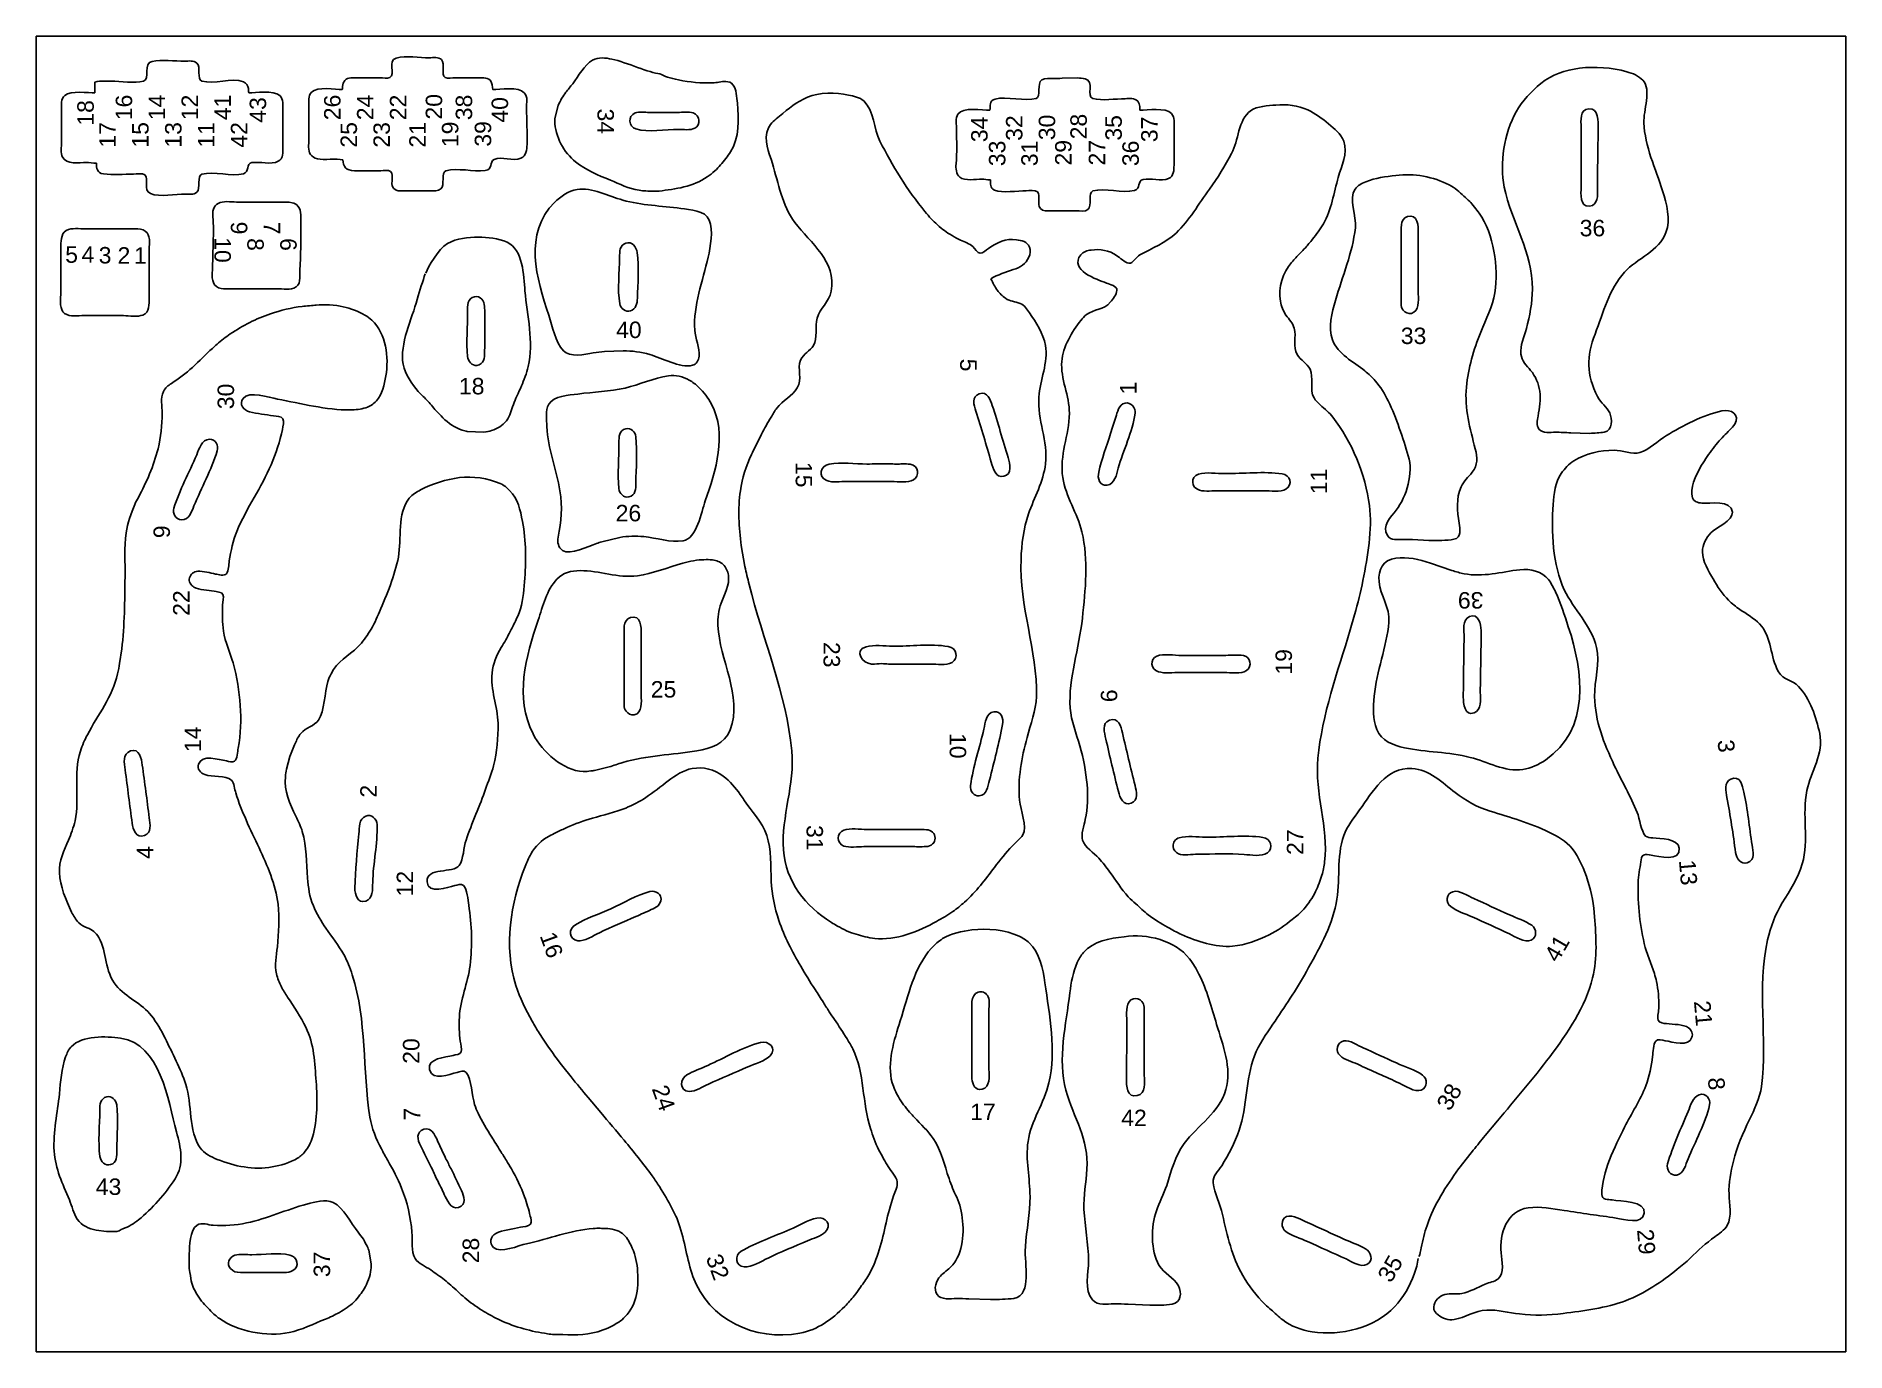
# Model space of a CAD drawing. Extents: x 0 to 330, y 0 to 240.
import ezdxf
from ezdxf.enums import TextEntityAlignment as Align

# ---------------------------------------------------------------- set-up
doc = ezdxf.new("R2010")
doc.units = 0
doc.layers.add('CUT', color=7, linetype='Continuous')
doc.layers.add('STEGE', color=5, linetype='Continuous')
doc.layers.add('Text', color=1, linetype='Continuous', lineweight=25)
doc.styles.add('textstyle0', font='')
doc.styles.add('textstyle1', font='')
doc.styles.add('textstyle10', font='')
doc.styles.add('textstyle11', font='')
doc.styles.add('textstyle12', font='')
doc.styles.add('textstyle13', font='')
doc.styles.add('textstyle14', font='')
doc.styles.add('textstyle15', font='')
doc.styles.add('textstyle16', font='')
doc.styles.add('textstyle17', font='')
doc.styles.add('textstyle18', font='')
doc.styles.add('textstyle19', font='')
doc.styles.add('textstyle2', font='')
doc.styles.add('textstyle20', font='')
doc.styles.add('textstyle21', font='')
doc.styles.add('textstyle22', font='')
doc.styles.add('textstyle23', font='')
doc.styles.add('textstyle24', font='')
doc.styles.add('textstyle25', font='')
doc.styles.add('textstyle26', font='')
doc.styles.add('textstyle27', font='')
doc.styles.add('textstyle28', font='')
doc.styles.add('textstyle29', font='')
doc.styles.add('textstyle3', font='')
doc.styles.add('textstyle30', font='')
doc.styles.add('textstyle31', font='')
doc.styles.add('textstyle32', font='')
doc.styles.add('textstyle33', font='')
doc.styles.add('textstyle34', font='')
doc.styles.add('textstyle35', font='')
doc.styles.add('textstyle36', font='')
doc.styles.add('textstyle37', font='')
doc.styles.add('textstyle38', font='')
doc.styles.add('textstyle39', font='')
doc.styles.add('textstyle4', font='')
doc.styles.add('textstyle40', font='')
doc.styles.add('textstyle41', font='')
doc.styles.add('textstyle42', font='')
doc.styles.add('textstyle43', font='')
doc.styles.add('textstyle44', font='')
doc.styles.add('textstyle45', font='')
doc.styles.add('textstyle46', font='')
doc.styles.add('textstyle47', font='')
doc.styles.add('textstyle48', font='')
doc.styles.add('textstyle49', font='')
doc.styles.add('textstyle5', font='')
doc.styles.add('textstyle50', font='')
doc.styles.add('textstyle51', font='')
doc.styles.add('textstyle52', font='')
doc.styles.add('textstyle53', font='')
doc.styles.add('textstyle54', font='')
doc.styles.add('textstyle55', font='')
doc.styles.add('textstyle56', font='')
doc.styles.add('textstyle57', font='')
doc.styles.add('textstyle58', font='')
doc.styles.add('textstyle59', font='')
doc.styles.add('textstyle6', font='')
doc.styles.add('textstyle60', font='')
doc.styles.add('textstyle61', font='')
doc.styles.add('textstyle62', font='')
doc.styles.add('textstyle63', font='')
doc.styles.add('textstyle64', font='')
doc.styles.add('textstyle65', font='')
doc.styles.add('textstyle66', font='')
doc.styles.add('textstyle67', font='')
doc.styles.add('textstyle68', font='')
doc.styles.add('textstyle69', font='')
doc.styles.add('textstyle7', font='')
doc.styles.add('textstyle70', font='')
doc.styles.add('textstyle71', font='')
doc.styles.add('textstyle72', font='')
doc.styles.add('textstyle73', font='')
doc.styles.add('textstyle74', font='')
doc.styles.add('textstyle75', font='')
doc.styles.add('textstyle76', font='')
doc.styles.add('textstyle77', font='')
doc.styles.add('textstyle78', font='')
doc.styles.add('textstyle79', font='')
doc.styles.add('textstyle8', font='')
doc.styles.add('textstyle80', font='')
doc.styles.add('textstyle81', font='')
doc.styles.add('textstyle82', font='')
doc.styles.add('textstyle83', font='')
doc.styles.add('textstyle84', font='')
doc.styles.add('textstyle85', font='')
doc.styles.add('textstyle9', font='')
doc.styles.get('textstyle0').set_extended_font_data('Arial')
doc.styles.get('textstyle1').set_extended_font_data('Arial')
doc.styles.get('textstyle10').set_extended_font_data('Arial')
doc.styles.get('textstyle11').set_extended_font_data('Arial')
doc.styles.get('textstyle12').set_extended_font_data('Arial')
doc.styles.get('textstyle13').set_extended_font_data('Arial')
doc.styles.get('textstyle14').set_extended_font_data('Arial')
doc.styles.get('textstyle15').set_extended_font_data('Arial')
doc.styles.get('textstyle16').set_extended_font_data('Arial')
doc.styles.get('textstyle17').set_extended_font_data('Arial')
doc.styles.get('textstyle18').set_extended_font_data('Arial')
doc.styles.get('textstyle19').set_extended_font_data('Arial')
doc.styles.get('textstyle2').set_extended_font_data('Arial')
doc.styles.get('textstyle20').set_extended_font_data('Arial')
doc.styles.get('textstyle21').set_extended_font_data('Arial')
doc.styles.get('textstyle22').set_extended_font_data('Arial')
doc.styles.get('textstyle23').set_extended_font_data('Arial')
doc.styles.get('textstyle24').set_extended_font_data('Arial')
doc.styles.get('textstyle25').set_extended_font_data('Arial')
doc.styles.get('textstyle26').set_extended_font_data('Arial')
doc.styles.get('textstyle27').set_extended_font_data('Arial')
doc.styles.get('textstyle28').set_extended_font_data('Arial')
doc.styles.get('textstyle29').set_extended_font_data('Arial')
doc.styles.get('textstyle3').set_extended_font_data('Arial')
doc.styles.get('textstyle30').set_extended_font_data('Arial')
doc.styles.get('textstyle31').set_extended_font_data('Arial')
doc.styles.get('textstyle32').set_extended_font_data('Arial')
doc.styles.get('textstyle33').set_extended_font_data('Arial')
doc.styles.get('textstyle34').set_extended_font_data('Arial')
doc.styles.get('textstyle35').set_extended_font_data('Arial')
doc.styles.get('textstyle36').set_extended_font_data('Arial')
doc.styles.get('textstyle37').set_extended_font_data('Arial')
doc.styles.get('textstyle38').set_extended_font_data('Arial')
doc.styles.get('textstyle39').set_extended_font_data('Arial')
doc.styles.get('textstyle4').set_extended_font_data('Arial')
doc.styles.get('textstyle40').set_extended_font_data('Arial')
doc.styles.get('textstyle41').set_extended_font_data('Arial')
doc.styles.get('textstyle42').set_extended_font_data('Arial')
doc.styles.get('textstyle43').set_extended_font_data('Arial')
doc.styles.get('textstyle44').set_extended_font_data('Arial')
doc.styles.get('textstyle45').set_extended_font_data('Arial')
doc.styles.get('textstyle46').set_extended_font_data('Arial')
doc.styles.get('textstyle47').set_extended_font_data('Arial')
doc.styles.get('textstyle48').set_extended_font_data('Arial')
doc.styles.get('textstyle49').set_extended_font_data('Arial')
doc.styles.get('textstyle5').set_extended_font_data('Arial')
doc.styles.get('textstyle50').set_extended_font_data('Arial')
doc.styles.get('textstyle51').set_extended_font_data('Arial')
doc.styles.get('textstyle52').set_extended_font_data('Arial')
doc.styles.get('textstyle53').set_extended_font_data('Arial')
doc.styles.get('textstyle54').set_extended_font_data('Arial')
doc.styles.get('textstyle55').set_extended_font_data('Arial')
doc.styles.get('textstyle56').set_extended_font_data('Arial')
doc.styles.get('textstyle57').set_extended_font_data('Arial')
doc.styles.get('textstyle58').set_extended_font_data('Arial')
doc.styles.get('textstyle59').set_extended_font_data('Arial')
doc.styles.get('textstyle6').set_extended_font_data('Arial')
doc.styles.get('textstyle60').set_extended_font_data('Arial')
doc.styles.get('textstyle61').set_extended_font_data('Arial')
doc.styles.get('textstyle62').set_extended_font_data('Arial')
doc.styles.get('textstyle63').set_extended_font_data('Arial')
doc.styles.get('textstyle64').set_extended_font_data('Arial')
doc.styles.get('textstyle65').set_extended_font_data('Arial')
doc.styles.get('textstyle66').set_extended_font_data('Arial')
doc.styles.get('textstyle67').set_extended_font_data('Arial')
doc.styles.get('textstyle68').set_extended_font_data('Arial')
doc.styles.get('textstyle69').set_extended_font_data('Arial')
doc.styles.get('textstyle7').set_extended_font_data('Arial')
doc.styles.get('textstyle70').set_extended_font_data('Arial')
doc.styles.get('textstyle71').set_extended_font_data('Arial')
doc.styles.get('textstyle72').set_extended_font_data('Arial')
doc.styles.get('textstyle73').set_extended_font_data('Arial')
doc.styles.get('textstyle74').set_extended_font_data('Arial')
doc.styles.get('textstyle75').set_extended_font_data('Arial')
doc.styles.get('textstyle76').set_extended_font_data('Arial')
doc.styles.get('textstyle77').set_extended_font_data('Arial')
doc.styles.get('textstyle78').set_extended_font_data('Arial')
doc.styles.get('textstyle79').set_extended_font_data('Arial')
doc.styles.get('textstyle8').set_extended_font_data('Arial')
doc.styles.get('textstyle80').set_extended_font_data('Arial')
doc.styles.get('textstyle81').set_extended_font_data('Arial')
doc.styles.get('textstyle82').set_extended_font_data('Arial')
doc.styles.get('textstyle83').set_extended_font_data('Arial')
doc.styles.get('textstyle84').set_extended_font_data('Arial')
doc.styles.get('textstyle85').set_extended_font_data('Arial')
doc.styles.get('textstyle9').set_extended_font_data('Arial')

msp = doc.modelspace()

# ---------------------------------------------------------------- texts
at = {"layer": 'Text'}
for s, rotation, style, p in [('18', 90, 'textstyle53', (9, 226)), ('16', 90, 'textstyle55', (16, 227)), ('14', 90, 'textstyle57', (22, 227)), ('12', 90, 'textstyle59', (28, 227)), ('41', 90, 'textstyle61', (34, 227)), ('43', 90, 'textstyle63', (40.43, 226.54)), ('26', 90, 'textstyle64', (54, 227)), ('24', 90, 'textstyle66', (60, 227)), ('22', 90, 'textstyle68', (66, 227)), ('20', 90, 'textstyle70', (72.53, 227.12)), ('38', 90, 'textstyle72', (78, 227)), ('40', 90, 'textstyle74', (84.55, 226.56)), ('34', -90, 'textstyle43', (103.85, 224.47)), ('34', 90, 'textstyle75', (172, 223)), ('32', 90, 'textstyle77', (178.35, 223.24)), ('30', 90, 'textstyle79', (184.32, 223.35)), ('28', 90, 'textstyle81', (190.09, 223.51)), ('35', 90, 'textstyle83', (196.47, 223.27)), ('37', 90, 'textstyle85', (203, 223)), ('17', 90, 'textstyle54', (13, 222)), ('15', 90, 'textstyle56', (19, 222)), ('13', 90, 'textstyle58', (25, 222)), ('11', 90, 'textstyle60', (31, 222)), ('42', 90, 'textstyle62', (37, 222)), ('25', 90, 'textstyle65', (57, 222)), ('23', 90, 'textstyle67', (63, 222)), ('21', 90, 'textstyle69', (69.53, 222.01)), ('19', 90, 'textstyle71', (75.48, 222.09)), ('39', 90, 'textstyle73', (81.47, 222.17)), ('33', 90, 'textstyle76', (175.24, 218.62)), ('31', 90, 'textstyle78', (181.14, 218.62)), ('29', 90, 'textstyle80', (187.31, 218.74)), ('27', 90, 'textstyle82', (193.44, 218.74)), ('36', 90, 'textstyle84', (199.57, 218.62)), ('9', -90, 'textstyle1', (37, 205)), ('7', -90, 'textstyle3', (43, 205)), ('10', -90, 'textstyle0', (34, 201)), ('8', -90, 'textstyle2', (40, 202)), ('6', -90, 'textstyle4', (46, 202)), ('5', -90, 'textstyle14', (170, 180)), ('30', 90, 'textstyle29', (34.58, 174.28)), ('1', 90, 'textstyle10', (199.16, 175.81)), ('15', -90, 'textstyle32', (140, 160)), ('11', 90, 'textstyle16', (233.92, 158.77)), ('9', 90, 'textstyle30', (22.89, 149.59)), ('22', 90, 'textstyle28', (26.46, 136.59)), ('39', 180, 'textstyle50', (261.6, 137.09)), ('23', -90, 'textstyle33', (145.08, 127.16)), ('19', 90, 'textstyle17', (227.5, 125.87)), ('6', 90, 'textstyle15', (195.64, 119.67)), ('14', 90, 'textstyle27', (28.57, 111.73)), ('10', -90, 'textstyle31', (168.08, 110.55)), ('3', 275, 'textstyle12', (308.2, 110.51)), ('2', 90, 'textstyle11', (60.59, 102.27)), ('31', -90, 'textstyle34', (141.98, 93.77)), ('27', 90, 'textstyle18', (229.57, 92.98)), ('4', 90, 'textstyle13', (19.85, 91.09)), ('13', 275, 'textstyle23', (301.26, 87.44)), ('12', 90, 'textstyle20', (67.24, 85.41)), ('16', -70, 'textstyle35', (93.99, 74.24)), ('41', 60, 'textstyle47', (277.32, 73.62)), ('21', 275, 'textstyle24', (304, 61.75)), ('20', 90, 'textstyle21', (68.38, 54.87)), ('8', 275, 'textstyle26', (306.43, 48.91)), ('24', -70, 'textstyle36', (114.43, 46.32)), ('38', 60, 'textstyle46', (257.67, 46.52)), ('7', 90, 'textstyle19', (68.54, 43.34)), ('28', 90, 'textstyle22', (79.26, 18.48)), ('29', 275, 'textstyle25', (293.62, 20.07)), ('37', 90, 'textstyle52', (52.1, 15.95)), ('32', -70, 'textstyle37', (124.28, 15.48)), ('35', 60, 'textstyle45', (246.91, 15.18))]:
    msp.add_text(s, height=3, rotation=rotation, dxfattribs=dict(at, style=style)).set_placement(p, align=Align.MIDDLE_CENTER)
for s, style, p in [('36', 'textstyle48', (283.8, 204.99)), ('5', 'textstyle5', (6.46, 200.16)), ('4', 'textstyle6', (9.44, 200.16)), ('3', 'textstyle7', (12.56, 200.04)), ('2', 'textstyle8', (16, 200)), ('1', 'textstyle9', (19, 200)), ('40', 'textstyle51', (108.08, 186.43)), ('33', 'textstyle40', (251.18, 185.34)), ('18', 'textstyle44', (79.42, 176.16)), ('26', 'textstyle42', (108, 153)), ('25', 'textstyle41', (114.4, 120.85)), ('17', 'textstyle38', (172.64, 43.76)), ('42', 'textstyle39', (200.19, 42.67)), ('43', 'textstyle49', (13.2, 30.12))]:
    msp.add_text(s, height=3, dxfattribs=dict(at, style=style)).set_placement(p, align=Align.MIDDLE_CENTER)

# ---------------------------------------------------------------- linework, layer by layer
at = {"layer": 'CUT'}
for p, q in [((0, 240), (330, 240)), ((0, 0), (0, 240)), ((330, 0), (330, 240)), ((10.68, 231.59), (10.7, 229.66)), ((0, 0), (330, 0))]:
    msp.add_line(p, q, dxfattribs=at)
for points in [[(58.61, 232.39), (62.7, 232.39)], [(76.39, 232.39), (80.62, 232.39)], [(4.63, 220.63), (4.63, 226.56)], [(44.99, 226.42), (44.99, 219.78)], [(49.72, 221.11), (49.72, 227.17)], [(111.77, 226.1), (116.99, 226.1)], [(207.49, 223.23), (207.49, 216.46)], [(281.73, 212.48), (281.73, 223.35)], [(71.87, 211.79), (67.5, 211.79)], [(36.94, 209.74), (44.28, 209.74)], [(189.71, 208.14), (185.05, 208.14)], [(9.43, 204.83), (16.63, 204.83)], [(248.94, 192.5), (248.94, 203.51)], [(252.04, 204.07), (252.04, 192.93)], [(20.58, 200.73), (20.58, 192.27)], [(156.02, 158.77), (147.83, 158.77)], [(223.83, 157.09), (215.78, 157.09)], [(107.23, 119.22), (107.23, 130.37)], [(110.33, 130.93), (110.33, 119.79)], [(208.87, 127.03), (216.49, 127.03)], [(216.63, 123.93), (208.59, 123.93)], [(151.5, 95.27), (158.84, 95.27)], [(173.75, 62.63), (173.75, 51.48)], [(202.07, 61.68), (202.07, 50.39)]]:
    msp.add_lwpolyline(points, dxfattribs=at)
at = {"layer": 'CUT', "flags": 128}
for points in [[(37.97, 193.94), (36.09, 193.94)], [(43.43, 193.94), (40.04, 193.94)], [(9.79, 189.02), (8.3, 189.02)], [(15.92, 189.02), (13.64, 189.02)]]:
    msp.add_lwpolyline(points, dxfattribs=at)
at = {"layer": 'CUT'}
for points in [[(19.58, 231.82), (20.78, 232.15), (19.49, 235.11), (21.14, 235.41)], [(21.14, 235.41), (22.94, 235.75), (25.23, 235.45), (27.07, 235.45)], [(27.07, 235.45), (27.77, 235.45), (28.73, 235.61), (29.3, 235.1)], [(29.3, 235.1), (30.1, 234.39), (29.21, 232.11), (30.2, 231.82)], [(64.49, 232.48), (65.62, 233.04), (63.98, 235.51), (65.67, 236)], [(65.67, 236), (67.5, 236.53), (69.85, 236.06), (71.73, 236.06)], [(71.73, 236.06), (72.39, 236.06), (73.42, 236.25), (73.91, 235.72)], [(73.91, 235.72), (74.6, 234.98), (73.74, 232.9), (74.6, 232.48)], [(101.47, 235.63), (99.96, 234.74), (98.87, 232.67), (97.85, 231.33)], [(104.99, 235.81), (103.91, 236.04), (102.44, 236.21), (101.47, 235.63)], [(113.74, 233.16), (111.84, 233.25), (107.67, 235.24), (104.99, 235.81)], [(281.45, 234.15), (284.25, 234.52), (287.34, 234.25), (290.05, 233.52)], [(10.68, 231.59), (11.89, 231.96), (12.91, 231.78), (13.66, 231.78)], [(13.66, 231.78), (15.4, 231.78), (17.94, 231.37), (19.58, 231.82)], [(30.2, 231.82), (32.48, 231.14), (35.59, 232.53), (37.79, 231.67)], [(37.79, 231.67), (39.01, 231.2), (38.65, 229.65), (38.78, 229.66)], [(55.79, 230.28), (55.91, 230.21), (55.7, 231.3), (56.27, 231.94)], [(56.27, 231.94), (56.83, 232.57), (57.85, 232.39), (58.61, 232.39)], [(62.7, 232.39), (63.22, 232.39), (64.02, 232.25), (64.49, 232.48)], [(74.6, 232.48), (75.07, 232.25), (75.87, 232.39), (76.39, 232.39)], [(80.62, 232.39), (81.45, 232.39), (82.52, 232.54), (82.99, 231.68)], [(82.99, 231.68), (83.37, 230.99), (83.17, 230.04), (83.3, 230.28)], [(97.85, 231.33), (97.41, 230.76), (97.01, 230.32), (96.6, 229.77)], [(117.13, 232.03), (115.62, 232.36), (114.49, 232.66), (113.74, 233.16)], [(123.34, 231.47), (121.26, 231.42), (119.23, 231.58), (117.13, 232.03)], [(125.74, 231.74), (124.95, 231.77), (124.13, 231.49), (123.34, 231.47)], [(127.05, 231.14), (126.69, 231.59), (126.28, 231.72), (125.74, 231.74)], [(127.88, 227.8), (127.77, 228.82), (127.69, 230.34), (127.05, 231.14)], [(182.35, 228.64), (183.26, 228.91), (182.46, 231.36), (183.38, 232.04)], [(183.38, 232.04), (183.92, 232.43), (184.85, 232.27), (185.48, 232.27)], [(185.48, 232.27), (185.99, 232.27), (186.53, 232.29), (187.09, 232.32)], [(189.88, 232.39), (190.36, 232.37), (190.82, 232.32), (191.26, 232.23)], [(191.26, 232.23), (193.12, 231.84), (191.4, 229.02), (192.69, 228.64)], [(269.86, 226.17), (270.99, 228.21), (272.61, 229.91), (274.39, 231.38)], [(274.39, 231.38), (276.46, 233.08), (278.82, 233.81), (281.45, 234.15)], [(290.05, 233.52), (291.14, 233.23), (292.25, 232.75), (293, 231.95)], [(293, 231.95), (294.6, 230.24), (293.07, 226.39), (293.17, 224.19)], [(4.63, 226.56), (4.63, 227.46), (4.46, 228.52), (5.21, 229.18)], [(5.21, 229.18), (6.3, 230.12), (9.6, 229.66), (10.7, 229.66)], [(38.78, 229.66), (39.9, 229.66), (43.23, 230.22), (44.4, 229.18)], [(44.4, 229.18), (45.17, 228.49), (44.99, 227.35), (44.99, 226.42)], [(49.72, 227.17), (49.72, 228.05), (49.54, 229.11), (50.22, 229.8)], [(50.22, 229.8), (51.23, 230.83), (54.59, 230.28), (55.79, 230.28)], [(83.3, 230.28), (84.49, 230.28), (88.02, 230.81), (89.01, 229.68)], [(89.01, 229.68), (89.75, 228.84), (89.38, 227.88), (89.41, 226.89)], [(96.6, 229.77), (96.06, 229.06), (95.55, 228.22), (95.16, 227.33)], [(126.63, 218.91), (128.21, 221.41), (128.18, 224.91), (127.88, 227.8)], [(135.56, 225.41), (137.15, 226.8), (138.71, 227.99), (140.64, 228.86)], [(140.64, 228.86), (142.75, 229.8), (145.89, 229.71), (148.11, 229.26)], [(148.11, 229.26), (149.08, 229.07), (150.21, 228.86), (150.92, 228.18)], [(150.92, 228.18), (152.8, 226.39), (152.75, 223.11), (153.87, 220.86)], [(173.91, 226.48), (174.02, 227.27), (173.72, 228.21), (174.89, 228.54)], [(174.89, 228.54), (176.84, 229.08), (180.42, 228.07), (182.35, 228.64)], [(192.69, 228.64), (194.37, 228.14), (196.84, 228.6), (198.6, 228.6)], [(198.6, 228.6), (199.33, 228.6), (200.38, 228.78), (200.89, 228.12)], [(200.89, 228.12), (201.4, 227.47), (201.21, 226.85), (201.28, 226.48)], [(89.41, 226.89), (89.46, 224.72), (89.56, 222.41), (89.51, 220.26)], [(94.57, 224.97), (94.56, 224.83), (94.56, 224.69), (94.56, 224.55)], [(94.56, 224.55), (94.61, 221.7), (96.24, 218.77), (98.36, 217.07)], [(109.37, 223.07), (108, 223.49), (107.83, 225.46), (109.23, 226)], [(109.23, 226), (109.96, 226.28), (110.99, 226.1), (111.77, 226.1)], [(116.99, 226.1), (117.83, 226.1), (119.02, 226.3), (119.81, 226)], [(119.81, 226), (121.08, 225.51), (121.27, 223.83), (120.09, 223.21)], [(133.53, 223.26), (133.94, 224.25), (134.77, 224.73), (135.56, 225.41)], [(167.84, 222.95), (167.84, 223.81), (167.6, 225.03), (168.08, 225.77)], [(168.08, 225.77), (168.99, 227.15), (172.58, 226.48), (173.91, 226.48)], [(201.28, 226.48), (202.69, 226.48), (205.92, 227.06), (207.03, 225.89)], [(207.03, 225.89), (207.69, 225.21), (207.49, 224.12), (207.49, 223.23)], [(218, 218.62), (219.24, 220.91), (219.19, 224.76), (221.45, 226.38)], [(221.45, 226.38), (222.71, 227.28), (224.61, 227.31), (226.09, 227.44)], [(226.09, 227.44), (227.98, 227.61), (230.15, 227.37), (231.87, 226.55)], [(231.87, 226.55), (233.27, 225.89), (234.5, 225), (235.68, 223.98)], [(267.71, 212.48), (266.81, 216.75), (267.76, 222.37), (269.86, 226.17)], [(281.73, 223.35), (281.73, 224.58), (281.41, 226.62), (283.14, 226.77)], [(283.14, 226.77), (284.92, 226.92), (284.83, 224.38), (284.83, 223.21)], [(50, 218.44), (49.54, 219.14), (49.72, 220.29), (49.72, 221.11)], [(117.13, 223), (114.84, 223), (111.55, 222.41), (109.37, 223.07)], [(120.09, 223.21), (119.28, 222.78), (118.03, 223), (117.13, 223)], [(134.26, 216.76), (133.6, 218.92), (132.56, 220.93), (133.53, 223.26)], [(167.74, 216.74), (167.97, 218.77), (167.84, 220.9), (167.84, 222.95)], [(235.68, 223.98), (236.74, 223.07), (237.94, 222.25), (238.43, 220.87)], [(284.83, 223.21), (284.83, 219.52), (284.69, 215.88), (284.73, 212.2)], [(293.17, 224.19), (293.35, 219.91), (295.33, 215.81), (296.59, 211.78)], [(4.8, 217.95), (4.42, 218.67), (4.63, 219.84), (4.63, 220.63)], [(9.15, 216.96), (7.82, 216.96), (5.56, 216.51), (4.8, 217.95)], [(44.99, 219.78), (44.99, 218.82), (45.09, 217.67), (44.14, 217.17)], [(51.27, 217.63), (50.77, 217.74), (50.29, 218), (50, 218.44)], [(88.38, 217.72), (86.94, 217.13), (84.87, 218.17), (83.49, 217.49)], [(89.51, 220.26), (89.49, 219.3), (89.38, 218.13), (88.38, 217.72)], [(124.79, 216.51), (125.4, 217.21), (126.11, 218.09), (126.63, 218.91)], [(153.87, 220.86), (156.09, 216.42), (158.91, 211.85), (162.07, 208.02)], [(213.97, 212.12), (215.46, 214.15), (216.79, 216.37), (218, 218.62)], [(238.43, 220.87), (239.27, 218.51), (238.06, 216.44), (237.44, 214.24)], [(10.98, 216.82), (10.38, 216.81), (9.62, 216.96), (9.15, 216.96)], [(12.25, 214.86), (11.08, 214.99), (10.98, 216.02), (10.98, 216.82)], [(17.76, 214.84), (15.96, 214.84), (14.04, 214.66), (12.25, 214.86)], [(19.79, 214.7), (19.35, 215.05), (18.28, 214.84), (17.76, 214.84)], [(20.87, 211.28), (19.31, 211.92), (20.74, 213.95), (19.79, 214.7)], [(30.2, 214.8), (29.24, 214.52), (30.06, 212.24), (29.29, 211.52)], [(37.79, 214.91), (35.69, 214.31), (32.35, 215.44), (30.2, 214.8)], [(39.35, 216.94), (38.24, 216.76), (38.91, 215.22), (37.79, 214.91)], [(44.14, 217.17), (42.81, 216.46), (40.78, 217.17), (39.35, 216.94)], [(55.93, 217.44), (54.82, 217.7), (52.48, 217.37), (51.27, 217.63)], [(58.04, 215.46), (56.56, 215.46), (55.94, 216.24), (55.93, 217.44)], [(62.84, 215.46), (61.25, 215.46), (59.64, 215.46), (58.04, 215.46)], [(64.59, 215.32), (64.2, 215.63), (63.31, 215.46), (62.84, 215.46)], [(65.53, 211.96), (64.14, 212.7), (65.53, 214.57), (64.59, 215.32)], [(74.72, 215.42), (73.8, 215.15), (74.56, 212.84), (73.81, 212.14)], [(81.89, 215.48), (79.67, 215.23), (76.83, 216.04), (74.72, 215.42)], [(83.49, 217.49), (82.65, 217.08), (83.32, 215.64), (81.89, 215.48)], [(98.36, 217.07), (100.26, 215.56), (102.49, 214.65), (104.71, 213.74)], [(122.35, 214.33), (122.85, 214.69), (123.29, 215.01), (123.76, 215.42)], [(123.76, 215.42), (124.2, 215.81), (124.43, 216.1), (124.79, 216.51)], [(138.33, 206.04), (136.02, 209.07), (135.37, 213.18), (134.26, 216.76)], [(168.42, 214.3), (167.76, 214.8), (167.65, 215.94), (167.74, 216.74)], [(207.49, 216.46), (207.49, 215.54), (207.48, 214.49), (206.5, 214.05)], [(242.45, 213.44), (244.23, 214.17), (246.07, 214.35), (247.95, 214.6)], [(247.95, 214.6), (251.25, 215.03), (254.76, 214.36), (257.69, 212.86)], [(27.21, 211.18), (25.44, 211.18), (22.51, 210.61), (20.87, 211.28)], [(67.5, 211.79), (66.89, 211.79), (66.09, 211.66), (65.53, 211.96)], [(94.54, 209.68), (95.64, 210.76), (97.04, 211.77), (98.63, 212.02)], [(98.63, 212.02), (101.35, 212.46), (104.39, 210.82), (106.96, 210.1)], [(104.71, 213.74), (106.37, 213.06), (108.08, 212.16), (109.93, 211.89)], [(109.93, 211.89), (110.76, 211.78), (111.64, 211.71), (112.47, 211.71)], [(112.47, 211.71), (112.86, 211.71), (113.22, 211.71), (113.6, 211.75)], [(113.6, 211.75), (116.49, 212.09), (119.85, 212.55), (122.35, 214.33)], [(172.49, 213.92), (171.32, 213.92), (169.39, 213.54), (168.42, 214.3)], [(174.05, 213.78), (173.33, 213.83), (172.95, 213.92), (172.49, 213.92)], [(174.75, 211.91), (173.85, 212.27), (174.05, 213.14), (174.05, 213.78)], [(180.54, 211.8), (178.95, 211.8), (176.2, 211.33), (174.75, 211.91)], [(182.57, 211.58), (182.15, 212), (181.09, 211.8), (180.54, 211.8)], [(183.12, 208.58), (182.4, 209.4), (183.29, 210.86), (182.57, 211.58)], [(192.69, 211.76), (191.78, 211.49), (192.59, 209.07), (191.77, 208.38)], [(200.29, 211.87), (197.96, 211.21), (194.97, 212.43), (192.69, 211.76)], [(201.85, 213.85), (200.76, 213.6), (201.44, 212.19), (200.29, 211.87)], [(206.5, 214.05), (205.17, 213.46), (203.23, 214.17), (201.85, 213.85)], [(207.88, 204.09), (210.32, 206.42), (211.95, 209.38), (213.97, 212.12)], [(237.44, 214.24), (236.64, 211.43), (236.2, 208.35), (234.73, 205.77)], [(240.57, 205.06), (240.81, 207.08), (239.23, 210.46), (240.53, 212.12)], [(240.53, 212.12), (241.04, 212.77), (241.67, 213.13), (242.45, 213.44)], [(257.69, 212.86), (258.21, 212.59), (258.64, 212.29), (259.1, 211.92)], [(259.1, 211.92), (259.6, 211.52), (259.91, 211.27), (260.37, 210.84)], [(272.84, 193.85), (272.84, 200.64), (269.08, 206.01), (267.71, 212.48)], [(283.28, 208.99), (281.41, 208.81), (281.73, 211.26), (281.73, 212.48)], [(284.73, 212.2), (284.75, 211.03), (284.83, 209.14), (283.28, 208.99)], [(296.59, 211.78), (297.33, 209.44), (298.07, 206.55), (297.2, 204.16)], [(32.21, 207.34), (32.12, 208.37), (32.51, 209.32), (33.55, 209.65)], [(33.55, 209.65), (34.55, 209.96), (35.9, 209.74), (36.94, 209.74)], [(44.28, 209.74), (45.03, 209.74), (45.96, 209.76), (46.67, 209.61)], [(46.67, 209.61), (47.11, 209.52), (47.43, 209.4), (47.74, 209.02)], [(47.74, 209.02), (48.47, 208.15), (48.23, 206.73), (48.23, 205.65)], [(93.46, 189.08), (91.24, 195.72), (88.8, 204.08), (94.54, 209.68)], [(106.96, 210.1), (110.42, 209.12), (114, 209.07), (117.54, 208.57)], [(117.54, 208.57), (119.22, 208.34), (122.01, 208.25), (122.74, 206.44)], [(162.07, 208.02), (162.46, 207.55), (162.82, 207.09), (163.21, 206.66)], [(185.05, 208.14), (184.38, 208.14), (183.62, 208.02), (183.12, 208.58)], [(191.77, 208.38), (191.27, 207.96), (190.31, 208.14), (189.71, 208.14)], [(260.37, 210.84), (260.77, 210.47), (261.07, 210.2), (261.41, 209.84)], [(261.41, 209.84), (261.87, 209.36), (262.71, 208.31), (263.11, 207.74)], [(4.49, 201.72), (4.51, 202.9), (4.58, 204.37), (5.9, 204.74)], [(5.9, 204.74), (6.95, 205.05), (8.35, 204.83), (9.43, 204.83)], [(16.63, 204.83), (17.78, 204.83), (19.41, 205.12), (20.24, 204.1)], [(32.18, 198.17), (32.18, 201.21), (32.47, 204.32), (32.21, 207.34)], [(48.23, 205.65), (48.23, 202.88), (48.29, 200.07), (48.1, 197.32)], [(122.74, 206.44), (123.52, 204.52), (122.97, 201.63), (122.53, 199.67)], [(144.97, 193.48), (146, 198.93), (141.22, 202.24), (138.33, 206.04)], [(163.21, 206.66), (163.6, 206.25), (163.9, 205.99), (164.34, 205.59)], [(164.34, 205.59), (165.34, 204.7), (165.87, 204.31), (167.02, 203.61)], [(234.73, 205.77), (234.17, 204.79), (233.45, 203.84), (232.75, 202.95)], [(236.94, 191.8), (238.23, 196.28), (240.02, 200.39), (240.57, 205.06)], [(248.94, 203.51), (248.94, 204.72), (248.6, 206.64), (250.07, 207.09)], [(250.07, 207.09), (252, 207.67), (252.04, 205.3), (252.04, 204.07)], [(263.11, 207.74), (265.85, 203.83), (266.7, 197.91), (265.97, 193.21)], [(4.49, 193.25), (4.49, 196.08), (4.46, 198.9), (4.49, 201.72)], [(20.24, 204.1), (20.89, 203.3), (20.58, 201.7), (20.58, 200.73)], [(75.01, 202.17), (73.26, 201.15), (71.52, 197.91), (71.05, 196.79)], [(80.65, 203.34), (78.75, 203.32), (76.73, 203.17), (75.01, 202.17)], [(85.87, 202.4), (84.29, 203.1), (82.28, 203.35), (80.65, 203.34)], [(89.13, 193.54), (88.87, 196.34), (88.84, 201.09), (85.87, 202.4)], [(106.39, 199.67), (106.39, 200.67), (106.35, 201.88), (107.52, 202.25)], [(107.52, 202.25), (108.72, 202.63), (109.44, 201.54), (109.6, 200.51)], [(167.02, 203.61), (167.6, 203.27), (167.99, 203.07), (168.58, 202.81)], [(168.58, 202.81), (169.31, 202.49), (170.17, 202.15), (170.83, 201.61)], [(170.83, 201.61), (171.24, 201.27), (171.58, 200.45), (172.12, 200.41)], [(173.66, 201.29), (175.22, 202.34), (176.82, 203.17), (178.74, 202.87)], [(178.74, 202.87), (179.69, 202.73), (180.76, 202.54), (181.15, 201.52)], [(181.15, 201.52), (181.62, 200.31), (180.78, 198.91), (179.86, 198.22)], [(201.25, 200.1), (203.48, 201.33), (206, 202.29), (207.88, 204.09)], [(231.44, 201.4), (231.1, 201.04), (230.83, 200.79), (230.47, 200.41)], [(232.75, 202.95), (232.35, 202.46), (231.84, 201.84), (231.44, 201.4)], [(297.2, 204.16), (296, 200.86), (291.91, 199.45), (289.66, 196.96)], [(32.54, 194.67), (31.83, 195.6), (32.18, 197.09), (32.18, 198.17)], [(106.42, 191.2), (105.94, 193.83), (106.39, 196.98), (106.39, 199.67)], [(109.6, 200.51), (109.98, 197.89), (109.7, 194.84), (109.64, 192.19)], [(122.53, 199.67), (121.57, 195.42), (119.79, 190.8), (120.09, 186.4)], [(172.12, 200.41), (172.66, 200.37), (173.2, 200.98), (173.66, 201.29)], [(179.86, 198.22), (179.36, 197.84), (178.78, 197.6), (178.17, 197.42)], [(195.18, 194.97), (193.45, 195.62), (188.34, 197.31), (190.48, 200.12)], [(190.48, 200.12), (190.92, 200.69), (191.66, 200.88), (192.36, 200.98)], [(192.36, 200.98), (194, 201.21), (195.64, 200.95), (197.02, 200)], [(197.02, 200), (197.63, 199.58), (198.52, 198.68), (199.26, 198.6)], [(199.26, 198.6), (200.02, 198.51), (200.57, 199.72), (201.25, 200.1)], [(228.93, 198.72), (227.37, 196.93), (226.39, 194.1), (226.89, 191.66)], [(230.47, 200.41), (229.89, 199.81), (229.51, 199.38), (228.93, 198.72)], [(48.1, 197.32), (48.02, 196.15), (48.41, 194.49), (46.96, 194.03)], [(70.91, 196.65), (70.56, 195.4), (69.92, 193.62), (69.49, 191.99)], [(178.17, 197.42), (176.8, 196.99), (175.37, 196.49), (174.08, 195.74)], [(174.08, 195.74), (174.53, 194.96), (174.77, 194.32), (175.29, 193.62)], [(197.08, 193.63), (197.13, 194.43), (195.78, 194.74), (195.18, 194.97)], [(289.66, 196.96), (286.75, 193.75), (285.82, 189.66), (284.28, 185.67)], [(4.87, 189.74), (4.21, 190.66), (4.49, 192.18), (4.49, 193.25)], [(20.58, 192.27), (20.58, 191.13), (20.75, 189.63), (19.45, 189.13)], [(36.09, 193.94), (34.96, 193.94), (33.33, 193.64), (32.54, 194.67)], [(46.96, 194.03), (45.93, 193.7), (44.51, 193.94), (43.43, 193.94)], [(69.49, 191.99), (68.54, 188.41), (66.21, 183.91), (66.93, 180.14)], [(78.67, 189.73), (78.67, 190.8), (78.6, 192.21), (79.95, 192.48)], [(79.95, 192.48), (81.02, 192.69), (81.72, 191.69), (81.77, 190.72)], [(89.73, 179.72), (90.76, 184.22), (89.55, 189.03), (89.13, 193.54)], [(109.64, 192.19), (109.61, 191.25), (109.37, 190.19), (108.37, 189.88)], [(142.41, 188.54), (142.92, 190.38), (144.6, 191.49), (144.97, 193.48)], [(175.29, 193.62), (175.7, 193.08), (176.2, 192.57), (176.76, 192.18)], [(176.76, 192.18), (177.62, 191.58), (178.44, 191.65), (179.44, 191.24)], [(191.51, 189.21), (192.92, 190.26), (194.64, 189.98), (195.89, 191.52)], [(195.89, 191.52), (196.33, 192.08), (197.03, 192.86), (197.08, 193.63)], [(226.89, 191.66), (227.08, 190.74), (227.37, 189.88), (227.91, 189.12)], [(236.39, 184.6), (235.54, 186.84), (236.31, 189.6), (236.94, 191.8)], [(249.28, 189.99), (248.74, 190.63), (248.94, 191.7), (248.94, 192.5)], [(252.04, 192.93), (252.04, 191.74), (252.27, 189.8), (250.77, 189.44)], [(265.97, 193.21), (265.58, 190.68), (264.38, 188.36), (263.43, 186.01)], [(271.75, 186.66), (272.36, 188.96), (272.84, 191.46), (272.84, 193.85)], [(8.3, 189.02), (7.19, 189.02), (5.6, 188.73), (4.87, 189.74)], [(19.45, 189.13), (18.47, 188.75), (16.96, 189.02), (15.92, 189.02)], [(35.4, 185.68), (37.67, 187.22), (40.1, 188.47), (42.73, 189.35)], [(42.73, 189.35), (44.61, 189.98), (46.55, 190.48), (48.52, 190.69)], [(48.52, 190.69), (49.24, 190.77), (50.46, 190.86), (51.06, 190.94)], [(51.06, 190.94), (52.48, 191.12), (54.5, 190.99), (56, 190.65)], [(56, 190.65), (57.37, 190.35), (58.71, 189.8), (59.95, 189.12)], [(59.95, 189.12), (60.44, 188.85), (60.82, 188.55), (61.22, 188.17)], [(61.22, 188.17), (63.84, 185.66), (64.34, 181.5), (63.77, 178.01)], [(78.67, 181.55), (78.41, 184.25), (78.67, 187), (78.67, 189.73)], [(81.77, 190.72), (81.91, 187.96), (81.78, 185.16), (81.78, 182.4)], [(96.14, 182.61), (94.69, 184.22), (94.14, 187.03), (93.46, 189.08)], [(108.37, 189.88), (107.49, 189.61), (106.58, 190.33), (106.42, 191.2)], [(141.77, 183.6), (142.54, 184.85), (142, 187.09), (142.41, 188.54)], [(179.44, 191.24), (180.26, 190.9), (180.65, 190.22), (181.13, 189.53)], [(181.13, 189.53), (182.32, 187.81), (183.65, 185.74), (184.03, 183.6)], [(187.02, 180.66), (187.25, 183.36), (188.85, 186.07), (190.48, 188.14)], [(190.48, 188.14), (190.8, 188.54), (191.1, 188.89), (191.51, 189.21)], [(227.91, 189.12), (228.47, 188.33), (229.14, 187.67), (229.4, 186.72)], [(250.77, 189.44), (250.21, 189.31), (249.63, 189.57), (249.28, 189.99)], [(33, 183.8), (33.69, 184.45), (34.58, 185.13), (35.4, 185.68)], [(120.09, 186.4), (120.2, 184.88), (121.04, 183.08), (120.88, 181.6)], [(229.4, 186.72), (229.83, 185.2), (229.16, 183.29), (229.95, 181.93)], [(263.43, 186.01), (262.13, 182.79), (261.14, 179.46), (260.81, 175.99)], [(270.75, 182), (270.57, 183.61), (271.34, 185.14), (271.75, 186.66)], [(284.28, 185.67), (282.68, 181.56), (282.68, 178.25), (284.74, 174.24)], [(28.48, 179.58), (29.75, 180.73), (30.91, 181.96), (32.15, 183.05)], [(32.15, 183.05), (32.46, 183.32), (32.7, 183.53), (33, 183.8)], [(80.37, 179.95), (79.47, 179.8), (78.75, 180.74), (78.67, 181.55)], [(81.78, 182.4), (81.78, 181.31), (81.63, 180.16), (80.37, 179.95)], [(101.59, 182.21), (100.02, 182), (97.32, 181.3), (96.14, 182.61)], [(103.66, 182.45), (102.98, 182.39), (102.29, 182.3), (101.59, 182.21)], [(111.9, 181.93), (110.24, 182.39), (108.65, 182.59), (107.06, 182.62)], [(119.66, 179.96), (117.45, 179.4), (114.03, 181.32), (111.9, 181.93)], [(120.88, 181.6), (120.8, 180.89), (120.39, 180.14), (119.66, 179.96)], [(139.4, 180.92), (139.92, 182.16), (141.1, 182.53), (141.77, 183.6)], [(184.03, 183.6), (184.6, 180.48), (183.05, 177.26), (182.84, 174.15)], [(229.95, 181.93), (230.59, 180.82), (231.76, 180.4), (232.31, 179.25)], [(242.3, 178.93), (240.19, 180.63), (237.38, 181.98), (236.39, 184.6)], [(272.51, 179.04), (271.78, 179.92), (270.88, 180.75), (270.75, 182)], [(24.67, 176.65), (26, 177.55), (27.29, 178.5), (28.48, 179.58)], [(66.93, 180.14), (67.3, 178.26), (68.48, 176.59), (69.68, 175.2)], [(88.49, 176.19), (88.93, 177.27), (89.45, 178.49), (89.73, 179.72)], [(115.29, 178.03), (116.69, 178.23), (117.88, 177.94), (119.1, 177.27)], [(138.78, 175.84), (139.76, 177.39), (138.73, 179.32), (139.4, 180.92)], [(188.41, 171.2), (188.45, 174.35), (186.76, 177.57), (187.02, 180.66)], [(232.31, 179.25), (233, 177.78), (232.15, 175.44), (233.02, 174.02)], [(244.19, 177.12), (243.67, 177.73), (242.96, 178.39), (242.3, 178.93)], [(274.19, 175.23), (273.99, 176.66), (273.43, 177.94), (272.51, 179.04)], [(22.98, 171.24), (22.98, 172.54), (22.61, 173.96), (23.2, 175.19)], [(23.2, 175.19), (23.55, 175.92), (24.06, 176.24), (24.67, 176.65)], [(44, 173.81), (42.42, 174.11), (38.84, 175.37), (37.72, 173.92)], [(63.77, 178.01), (63.51, 176.43), (63.05, 174.65), (62.04, 173.5)], [(69.68, 175.2), (70.19, 174.62), (70.61, 174.24), (71.2, 173.65)], [(87.65, 174.35), (87.93, 175.03), (88.23, 175.56), (88.49, 176.19)], [(98.78, 174.72), (101.65, 175.12), (104.55, 175.16), (107.39, 175.82)], [(107.39, 175.82), (110.04, 176.42), (112.6, 177.64), (115.29, 178.03)], [(119.1, 177.27), (119.7, 176.94), (120.31, 176.43), (120.79, 175.97)], [(120.79, 175.97), (121.79, 175.02), (122.51, 174.07), (123.15, 172.87)], [(135.09, 172.17), (136.14, 173.51), (137.86, 174.38), (138.78, 175.84)], [(171.97, 174.76), (173.48, 175.25), (173.99, 173.74), (174.36, 172.6)], [(246.57, 173.45), (245.96, 174.73), (245.09, 176.08), (244.19, 177.12)], [(260.81, 175.99), (260.44, 172.09), (261.46, 168.42), (262.44, 164.7)], [(273.89, 170.71), (274.14, 172.2), (274.41, 173.71), (274.19, 175.23)], [(37.72, 173.92), (36.92, 172.89), (37.83, 171.71), (38.92, 171.47)], [(57.27, 171.81), (52.99, 171.79), (48.18, 173.01), (44, 173.81)], [(60.09, 172.22), (59.22, 171.96), (58.19, 171.81), (57.27, 171.81)], [(62.04, 173.5), (61.43, 172.81), (60.92, 172.46), (60.09, 172.22)], [(71.2, 173.65), (71.83, 173.01), (72.35, 172.33), (72.93, 171.67)], [(72.93, 171.67), (73.34, 171.2), (73.71, 170.85), (74.16, 170.4)], [(85.74, 169.84), (86.48, 170.82), (86.59, 171.75), (87.02, 172.8)], [(87.02, 172.8), (87.23, 173.31), (87.42, 173.83), (87.65, 174.35)], [(93.13, 168.78), (93.09, 170.08), (92.81, 171.67), (93.48, 172.87)], [(93.48, 172.87), (94.34, 174.4), (97.18, 174.5), (98.78, 174.72)], [(123.15, 172.87), (126.04, 167.44), (123.94, 160.61), (122.01, 155.23)], [(134, 170.48), (134.34, 171.05), (134.65, 171.62), (135.09, 172.17)], [(171.35, 171.61), (171.01, 172.67), (170.52, 174.3), (171.97, 174.76)], [(174.16, 162.3), (173.27, 165.41), (172.35, 168.53), (171.35, 171.61)], [(174.36, 172.6), (175.38, 169.47), (176.27, 166.29), (177.22, 163.14)], [(182.84, 174.15), (182.56, 170.04), (184.55, 166.09), (184.06, 162.01)], [(196.87, 170.5), (197.15, 171.36), (197.4, 172.79), (198.57, 173.07)], [(198.57, 173.07), (199.63, 173.33), (200.58, 172.14), (200.43, 171.2)], [(233.02, 174.02), (233.6, 173.09), (234.61, 172.39), (235.4, 171.62)], [(235.4, 171.62), (235.8, 171.23), (236.09, 170.96), (236.45, 170.5)], [(250.22, 163.43), (249.22, 166.71), (248.05, 170.36), (246.57, 173.45)], [(284.74, 174.24), (285.35, 173.06), (286.41, 172.4), (286.94, 171.28)], [(297.29, 167.14), (300.18, 168.94), (303.99, 170.86), (307.38, 171.66)], [(307.38, 171.66), (308.98, 172.03), (310.86, 170.99), (309.74, 169.24)], [(22.22, 164.75), (22.74, 166.88), (22.98, 169.06), (22.98, 171.24)], [(38.92, 171.47), (40.35, 171.16), (41.85, 170.96), (43.3, 170.74)], [(43.3, 170.74), (43.8, 170.66), (44.68, 170.7), (44.99, 170.21)], [(44.99, 170.21), (45.27, 169.75), (45, 168.77), (44.9, 168.28)], [(74.16, 170.4), (75.16, 169.42), (76.33, 168.58), (77.69, 168.15)], [(83.05, 168.05), (84.11, 168.4), (85.04, 168.92), (85.74, 169.84)], [(95.5, 157.06), (94.85, 160.98), (93.28, 164.78), (93.13, 168.78)], [(106.26, 165.81), (106.26, 166.88), (106.29, 168.07), (107.53, 168.4)], [(107.53, 168.4), (108.47, 168.64), (109.23, 167.81), (109.34, 166.94)], [(132.28, 167.38), (132.8, 168.41), (133.4, 169.5), (134, 170.48)], [(187.2, 159.49), (186.57, 163.51), (188.36, 167.21), (188.41, 171.2)], [(195.93, 167.53), (196.27, 168.56), (196.55, 169.48), (196.87, 170.5)], [(200.43, 171.2), (199.88, 167.87), (198.26, 164.44), (197.32, 161.18)], [(236.45, 170.5), (239.89, 166.14), (242.45, 159.91), (243.12, 154.41)], [(274.04, 168.33), (273.49, 169.01), (273.76, 169.93), (273.89, 170.71)], [(277.07, 167.75), (276.12, 167.75), (274.71, 167.5), (274.04, 168.33)], [(286.94, 171.28), (287.47, 170.17), (287.46, 168.06), (285.96, 167.78)], [(309.74, 169.24), (309.23, 168.43), (308.41, 167.78), (307.78, 167.08)], [(29.27, 163.62), (29.73, 164.7), (30.14, 166.43), (31.59, 166.46)], [(31.59, 166.46), (32.71, 166.48), (33.33, 165.39), (33.01, 164.33)], [(44.9, 168.28), (43.99, 163.8), (42, 159.68), (39.77, 155.86)], [(77.69, 168.15), (77.99, 168.05), (78.3, 167.97), (78.62, 167.9)], [(81.66, 167.75), (82.14, 167.81), (82.6, 167.91), (83.05, 168.05)], [(106.27, 157.49), (106, 160.2), (106.26, 163.08), (106.26, 165.81)], [(109.34, 166.94), (109.68, 164.21), (109.36, 161.23), (109.36, 158.47)], [(131.08, 164.98), (131.48, 165.8), (131.87, 166.58), (132.28, 167.38)], [(193.76, 160.48), (194.32, 162.85), (195.18, 165.22), (195.93, 167.53)], [(279.85, 167.65), (278.89, 167.7), (277.95, 167.75), (277.07, 167.75)], [(285.96, 167.78), (285.11, 167.63), (284.19, 167.56), (283.25, 167.55)], [(292.46, 164.05), (294.1, 164.54), (295.86, 166.24), (297.29, 167.14)], [(306.62, 165.84), (305.89, 165), (305.11, 163.91), (304.49, 162.97)], [(307.78, 167.08), (307.36, 166.61), (307.03, 166.33), (306.62, 165.84)], [(18.63, 155.86), (20.11, 158.66), (21.44, 161.58), (22.22, 164.75)], [(25.11, 153.88), (26.13, 157.21), (27.9, 160.42), (29.27, 163.62)], [(33.01, 164.33), (31.97, 160.91), (30.13, 157.61), (28.76, 154.31)], [(128.42, 157.07), (128.76, 159.4), (129.45, 161.61), (130.45, 163.71)], [(130.45, 163.71), (130.66, 164.17), (130.85, 164.52), (131.08, 164.98)], [(144.16, 158.94), (142.44, 159.67), (143.02, 161.64), (144.59, 161.95)], [(144.59, 161.95), (146.81, 162.38), (149.31, 161.95), (151.5, 161.95)], [(151.5, 161.95), (152.77, 161.95), (154.12, 162.02), (155.45, 162.01)], [(155.45, 162.01), (156.06, 162.01), (156.34, 161.92), (156.86, 161.91)], [(156.86, 161.91), (157.3, 161.9), (157.55, 162), (157.99, 162)], [(157.99, 162), (158.55, 162), (158.8, 161.99), (159.4, 161.9)], [(159.4, 161.9), (160.99, 161.66), (161.14, 159.77), (159.97, 159.05)], [(176.48, 159.71), (174.95, 159.31), (174.47, 161.21), (174.16, 162.3)], [(177.22, 163.14), (177.58, 161.96), (178.03, 160.12), (176.48, 159.71)], [(184.06, 162.01), (183.66, 158.7), (182.01, 155.87), (180.95, 152.84)], [(248.02, 153.56), (249.92, 156.03), (251.17, 160.34), (250.22, 163.43)], [(262.44, 164.7), (262.85, 163.15), (262.91, 161.76), (261.88, 160.47)], [(278.11, 160.23), (278.78, 161.19), (279.43, 161.9), (280.42, 162.52)], [(280.42, 162.52), (282.6, 163.9), (285.18, 164.48), (287.75, 164.45)], [(287.75, 164.45), (289.15, 164.44), (291.14, 163.66), (292.46, 164.05)], [(304.49, 162.97), (304.13, 162.42), (303.79, 161.88), (303.47, 161.32)], [(70.11, 157.24), (72.28, 158.4), (74.73, 159.12), (77.17, 159.47)], [(77.17, 159.47), (79.64, 159.82), (82.35, 159.31), (84.64, 158.37)], [(109.36, 158.47), (109.36, 157.48), (109.33, 156.19), (108.09, 155.95)], [(147.83, 158.77), (146.72, 158.77), (145.2, 158.5), (144.16, 158.94)], [(159.97, 159.05), (158.95, 158.43), (157.18, 158.77), (156.02, 158.77)], [(190.68, 149.61), (189.87, 153.03), (187.75, 155.99), (187.2, 159.49)], [(195.32, 158.08), (193.87, 157.84), (193.5, 159.41), (193.76, 160.48)], [(197.32, 161.18), (197, 160.06), (196.71, 158.3), (195.32, 158.08)], [(212.12, 157.18), (210.65, 157.61), (210.38, 159.6), (211.97, 160.1)], [(211.97, 160.1), (213.32, 160.53), (215.36, 160.2), (216.77, 160.2)], [(216.77, 160.2), (220.1, 160.2), (223.94, 160.62), (227.21, 160.17)], [(227.21, 160.17), (228.66, 159.97), (229.25, 158.22), (227.91, 157.37)], [(261.88, 160.47), (261.12, 159.53), (260.34, 158.87), (259.85, 157.79)], [(276.64, 154.58), (276.79, 156.49), (277, 158.63), (278.11, 160.23)], [(303.47, 161.32), (302.73, 159.99), (301.44, 157.39), (302.03, 155.81)], [(17.99, 154.59), (18.18, 155.05), (18.41, 155.43), (18.63, 155.86)], [(39.77, 155.86), (38.67, 153.97), (37.43, 151.69), (36.57, 149.65)], [(66.05, 144.99), (66.65, 148.23), (65.81, 153), (68.03, 155.72)], [(68.03, 155.72), (68.6, 156.41), (69.34, 156.82), (70.11, 157.24)], [(84.64, 158.37), (85.34, 158.09), (85.81, 157.67), (86.34, 157.13)], [(86.34, 157.13), (87.84, 155.59), (88.29, 153.56), (88.68, 151.49)], [(95.18, 148.6), (95.78, 151.55), (96, 154.07), (95.5, 157.06)], [(108.09, 155.95), (107.12, 155.77), (106.37, 156.57), (106.27, 157.49)], [(122.01, 155.23), (121.27, 153.2), (120.52, 148.33), (117.97, 147.93)], [(128.58, 147.08), (128.1, 150.41), (127.95, 153.8), (128.42, 157.07)], [(215.78, 157.09), (214.67, 157.09), (213.18, 156.87), (212.12, 157.18)], [(227.91, 157.37), (226.9, 156.73), (224.99, 157.09), (223.83, 157.09)], [(259.85, 157.79), (258.89, 155.69), (259.14, 153.37), (259.51, 151.16)], [(302.03, 155.81), (302.3, 155.09), (303.05, 154.88), (303.75, 154.82)], [(303.75, 154.82), (305.27, 154.68), (309.1, 155.47), (309.31, 153.19)], [(16.41, 149.37), (16.67, 151.19), (17.29, 152.93), (17.99, 154.59)], [(26.51, 151.79), (25.44, 151.85), (24.81, 152.92), (25.11, 153.88)], [(28.76, 154.31), (28.33, 153.27), (27.91, 151.71), (26.51, 151.79)], [(180.95, 152.84), (180.03, 150.19), (179.71, 147.3), (179.59, 144.52)], [(243.12, 154.41), (243.67, 149.85), (242.85, 145.19), (241.95, 140.72)], [(246.4, 148.9), (245.29, 150.69), (247.02, 152.26), (248.02, 153.56)], [(278.66, 139.03), (276.56, 143.36), (276.26, 149.86), (276.64, 154.58)], [(309.31, 153.19), (309.46, 151.58), (306.32, 150.38), (305.36, 149.38)], [(16.2, 141.33), (16.24, 143.99), (16.03, 146.72), (16.41, 149.37)], [(36.57, 149.65), (35.87, 148), (35.52, 146.07), (35.2, 144.29)], [(88.68, 151.49), (89.35, 147.93), (89.39, 144.08), (89.04, 140.48)], [(95.97, 146.2), (95.2, 146.7), (95.01, 147.73), (95.18, 148.6)], [(110.78, 148.71), (109.33, 148.85), (107.89, 148.79), (106.46, 148.57)], [(117.97, 147.93), (115.68, 147.58), (113.06, 148.5), (110.78, 148.71)], [(190.78, 133.81), (191.33, 139.15), (191.95, 144.31), (190.68, 149.61)], [(249.36, 148.19), (248.33, 148.19), (246.99, 147.95), (246.4, 148.9)], [(259.51, 151.16), (259.68, 150.1), (259.92, 148.48), (258.53, 148.23)], [(305.36, 149.38), (304.53, 148.51), (303.86, 147.21), (303.85, 145.91)], [(102.17, 147.46), (100.7, 146.93), (97.45, 145.24), (95.97, 146.2)], [(103.12, 147.78), (102.8, 147.68), (102.48, 147.57), (102.17, 147.46)], [(251.01, 148.16), (250.44, 148.18), (249.89, 148.19), (249.36, 148.19)], [(258.53, 148.23), (257.16, 147.97), (255.57, 147.97), (253.98, 148.02)], [(303.85, 145.91), (303.84, 144.31), (305.02, 142.34), (305.8, 140.98)], [(29.47, 142.4), (28.74, 142.37), (28.18, 141.91), (27.95, 141.18)], [(32.72, 141.89), (31.7, 142.08), (30.51, 142.45), (29.47, 142.4)], [(34.69, 141.94), (34.31, 141.45), (33.22, 141.79), (32.72, 141.89)], [(35.2, 144.29), (35.08, 143.61), (35.13, 142.5), (34.69, 141.94)], [(62.59, 134.98), (63.93, 138.1), (65.41, 141.63), (66.05, 144.99)], [(94.96, 140.95), (96.11, 142.13), (97.55, 142.51), (99.19, 142.51)], [(99.19, 142.51), (102.69, 142.51), (106.1, 141.1), (109.63, 141.56)], [(109.63, 141.56), (112.47, 141.93), (115.19, 143.14), (117.95, 143.89)], [(117.95, 143.89), (119.15, 144.22), (120.67, 144.49), (121.76, 144.5)], [(121.76, 144.5), (122.42, 144.51), (122.67, 144.54), (123.32, 144.46)], [(123.32, 144.46), (124.09, 144.36), (124.75, 144.14), (125.28, 143.62)], [(125.28, 143.62), (125.79, 143.11), (126.13, 142.41), (126.24, 141.66)], [(130, 140), (129.74, 141.07), (129.48, 142.16), (129.25, 143.26)], [(179.59, 144.52), (179.22, 136.11), (182.61, 127.88), (182.4, 119.54)], [(244.88, 140.46), (244.7, 142.74), (245.58, 144.43), (247.97, 144.78)], [(247.97, 144.78), (250.06, 145.08), (252.16, 144.57), (254.25, 143.88)], [(258.17, 142.53), (258.92, 142.29), (259.66, 142.08), (260.39, 141.94)], [(260.39, 141.94), (263.76, 141.26), (267.21, 142.28), (270.55, 142.68)], [(270.55, 142.68), (272.44, 142.9), (274.63, 142.39), (275.77, 140.88)], [(15.61, 128.21), (16.13, 132.55), (16.15, 137.01), (16.2, 141.33)], [(27.95, 141.18), (27.75, 140.53), (28.19, 139.84), (28.77, 139.5)], [(28.77, 139.5), (29.79, 138.9), (31.29, 138.96), (32.43, 138.75)], [(32.43, 138.75), (32.89, 138.66), (33.83, 138.61), (34.04, 138.18)], [(89.04, 140.48), (88.86, 138.53), (88.78, 136.63), (88.06, 134.83)], [(91.54, 133.47), (92.38, 135.99), (93.09, 139.03), (94.96, 140.95)], [(126.24, 141.66), (126.49, 139.9), (125.49, 138.17), (124.9, 136.58)], [(137.79, 109.66), (136.81, 119.95), (132.47, 130), (130, 140)], [(241.95, 140.72), (241.53, 138.62), (241.01, 136.53), (240.42, 134.44)], [(246.68, 133.12), (246.92, 135.82), (245.09, 137.92), (244.88, 140.46)], [(275.77, 140.88), (276.23, 140.27), (276.72, 139.37), (277.07, 138.63)], [(277.07, 138.63), (278.03, 136.6), (278.68, 134.4), (279.39, 132.28)], [(284.56, 128.5), (283.57, 132.51), (280.42, 135.38), (278.66, 139.03)], [(305.8, 140.98), (306.57, 139.63), (307.54, 138.2), (308.62, 137.12)], [(33.99, 136.25), (33.97, 134.62), (33.9, 133.08), (34.15, 131.45)], [(34.04, 138.18), (34.28, 137.67), (33.99, 136.8), (33.99, 136.25)], [(124.9, 136.58), (124.41, 135.25), (124.25, 133.9), (124.31, 132.49)], [(308.62, 137.12), (308.96, 136.78), (309.26, 136.52), (309.63, 136.22)], [(309.63, 136.22), (309.99, 135.92), (310.31, 135.67), (310.69, 135.41)], [(310.69, 135.41), (311.77, 134.7), (313.35, 133.76), (314.25, 132.8)], [(60.86, 131.45), (61.51, 132.47), (62.1, 133.84), (62.59, 134.98)], [(86.99, 132.44), (86.75, 131.95), (86.52, 131.53), (86.25, 131.02)], [(88.06, 134.83), (87.73, 134.02), (87.37, 133.19), (86.99, 132.44)], [(90.61, 112.73), (87.19, 119.42), (89.29, 126.75), (91.54, 133.47)], [(107.23, 130.37), (107.23, 131.57), (106.9, 133.5), (108.36, 133.95)], [(108.36, 133.95), (110.34, 134.55), (110.33, 132.18), (110.33, 130.93)], [(124.31, 132.49), (124.58, 126.33), (128.9, 119.61), (126.55, 113.44)], [(188.56, 117.44), (188.19, 122.88), (190.24, 128.42), (190.78, 133.81)], [(244.01, 119.58), (244.44, 124.19), (246.26, 128.52), (246.68, 133.12)], [(260.39, 130.3), (260.4, 131.55), (259.94, 133.55), (261.38, 134.13)], [(261.38, 134.13), (263, 134.78), (263.49, 132.76), (263.49, 131.57)], [(279.39, 132.28), (282.14, 124.06), (283.44, 113.51), (275.21, 107.96)], [(314.25, 132.8), (316.65, 130.25), (316.1, 126.85), (317.73, 124.04)], [(34.15, 131.45), (34.45, 129.44), (35.35, 127.59), (35.9, 125.66)], [(58.68, 128.63), (59.55, 129.5), (60.21, 130.43), (60.86, 131.45)], [(85.65, 129.9), (85.37, 129.4), (85.08, 128.99), (84.79, 128.48)], [(86.25, 131.02), (86.04, 130.63), (85.87, 130.28), (85.65, 129.9)], [(151.36, 128.62), (152.71, 129.05), (154.74, 128.71), (156.16, 128.71)], [(156.16, 128.71), (159.4, 128.71), (163.13, 129.18), (166.32, 128.67)], [(239.63, 131.71), (237.31, 123.96), (234.51, 116.26), (233.73, 108.27)], [(260.25, 119.44), (260.25, 123.06), (260.35, 126.69), (260.39, 130.3)], [(263.49, 131.57), (263.51, 127.82), (263.35, 124.04), (263.35, 120.28)], [(14.84, 123.69), (14.98, 124.32), (15.11, 124.96), (15.22, 125.59)], [(35.9, 125.66), (36.61, 123.18), (37.04, 120.45), (37.22, 117.9)], [(53.77, 123.69), (54.85, 125.95), (56.95, 126.9), (58.68, 128.63)], [(84.79, 128.48), (83.95, 127.05), (83.34, 125.48), (83.13, 123.83)], [(152.35, 125.47), (150.74, 125.56), (148.98, 127.86), (151.36, 128.62)], [(154.18, 125.54), (153.51, 125.56), (153.14, 125.43), (152.35, 125.47)], [(155.45, 125.47), (154.99, 125.47), (154.63, 125.53), (154.18, 125.54)], [(158.27, 125.47), (157.37, 125.47), (156.45, 125.46), (155.45, 125.47)], [(160.25, 125.47), (159.59, 125.47), (158.89, 125.47), (158.27, 125.47)], [(161.94, 125.47), (161.4, 125.47), (160.86, 125.47), (160.25, 125.47)], [(163.07, 125.47), (162.6, 125.47), (162.38, 125.47), (161.94, 125.47)], [(167.02, 125.76), (165.85, 125.07), (164.32, 125.47), (163.07, 125.47)], [(166.32, 128.67), (167.88, 128.42), (168.3, 126.51), (167.02, 125.76)], [(204.64, 124.07), (203.31, 124.5), (202.95, 126.33), (204.36, 126.91)], [(204.36, 126.91), (205.52, 127.4), (207.6, 127.03), (208.87, 127.03)], [(216.49, 127.03), (217.65, 127.03), (219.02, 127.21), (220.16, 127)], [(220.16, 127), (221.54, 126.75), (221.74, 125.05), (220.72, 124.28)], [(284.19, 119.54), (284.14, 122.35), (285.23, 125.8), (284.56, 128.5)], [(9.33, 112.54), (11.25, 116.27), (13.89, 119.44), (14.84, 123.69)], [(51.47, 115.23), (52.64, 116.9), (52.56, 120.31), (53.18, 122.28)], [(53.18, 122.28), (53.34, 122.79), (53.54, 123.21), (53.77, 123.69)], [(83.13, 123.83), (82.77, 120.92), (84.18, 117.63), (84.22, 114.66)], [(208.59, 123.93), (207.37, 123.93), (205.8, 123.69), (204.64, 124.07)], [(220.72, 124.28), (219.74, 123.55), (217.81, 123.93), (216.63, 123.93)], [(317.73, 124.04), (318.6, 122.54), (320.27, 122.56), (321.39, 121.38)], [(107.57, 116.84), (107.07, 117.46), (107.23, 118.44), (107.23, 119.22)], [(110.33, 119.79), (110.33, 118.53), (110.64, 116.53), (109.06, 116.2)], [(182.4, 119.54), (182.34, 116.95), (181.35, 114.53), (180.69, 112.06)], [(244.48, 113.51), (243.7, 115.42), (243.82, 117.56), (244.01, 119.58)], [(262.22, 116.58), (260.46, 115.92), (260.25, 118.31), (260.25, 119.44)], [(263.35, 120.28), (263.35, 119.05), (263.63, 117.1), (262.22, 116.58)], [(287.78, 106.97), (285.9, 111.01), (284.27, 115.02), (284.19, 119.54)], [(321.39, 121.38), (323.44, 119.21), (324.63, 115.72), (325.24, 112.8)], [(37.22, 117.9), (37.39, 115.39), (37.3, 112.62), (36.83, 110.14)], [(109.06, 116.2), (108.47, 116.08), (107.92, 116.4), (107.57, 116.84)], [(172.83, 113.61), (173.09, 114.73), (173.19, 116.56), (174.64, 116.76)], [(174.64, 116.76), (175.98, 116.94), (176.46, 115.54), (176.24, 114.46)], [(190.32, 110.52), (189.67, 112.78), (188.73, 115.08), (188.56, 117.44)], [(195.75, 115.22), (197.3, 115.81), (197.84, 114.04), (198.09, 112.92)], [(8.65, 111.13), (8.86, 111.63), (9.07, 112.05), (9.33, 112.54)], [(47.23, 110.99), (47.52, 111.64), (47.79, 112.27), (48.27, 112.82)], [(48.27, 112.82), (49.19, 113.89), (50.71, 114.15), (51.47, 115.23)], [(84.22, 114.66), (84.25, 111.98), (84.08, 109.49), (83.39, 106.89)], [(99.75, 105.84), (96.03, 106.11), (92.36, 109.32), (90.61, 112.73)], [(126.55, 113.44), (125.58, 110.89), (122.99, 110.05), (120.49, 109.64)], [(170.37, 103.31), (170.88, 106.76), (172.02, 110.21), (172.83, 113.61)], [(176.24, 114.46), (175.56, 111.1), (174.7, 107.59), (173.84, 104.3)], [(195.07, 111.79), (194.82, 112.96), (194.21, 114.63), (195.75, 115.22)], [(198.09, 112.92), (198.81, 109.71), (199.59, 106.52), (200.39, 103.33)], [(249.52, 110.18), (247.49, 110.59), (245.31, 111.49), (244.48, 113.51)], [(325.24, 112.8), (326.01, 109.09), (323.65, 105.89), (322.91, 102.39)], [(7.08, 96.88), (7.98, 101.05), (6.72, 105.44), (8.05, 109.58)], [(8.05, 109.58), (8.24, 110.16), (8.42, 110.6), (8.65, 111.13)], [(16.22, 106.19), (16.05, 107.42), (15.7, 109.06), (17.19, 109.61)], [(17.19, 109.61), (18.85, 110.22), (19.2, 108.15), (19.35, 107.04)], [(34.69, 107.78), (33.24, 108.02), (30.26, 109.1), (29.58, 107.18)], [(36.83, 110.14), (36.72, 109.52), (36.68, 108.11), (36.16, 107.73)], [(46.28, 108.58), (46.56, 109.41), (46.89, 110.22), (47.23, 110.99)], [(120.49, 109.64), (115.94, 108.88), (111.45, 108.82), (106.95, 107.49)], [(136.27, 91.6), (135.86, 97.72), (138.38, 103.48), (137.79, 109.66)], [(180.69, 112.06), (179.71, 108.35), (178.96, 104.49), (179.32, 100.63)], [(191.63, 103.47), (191.4, 105.85), (191, 108.23), (190.32, 110.52)], [(197.35, 102.2), (196.56, 105.38), (195.76, 108.59), (195.07, 111.79)], [(261.52, 108.44), (257.59, 109.43), (253.48, 109.38), (249.52, 110.18)], [(17.51, 96.45), (17.05, 99.69), (16.67, 102.95), (16.22, 106.19)], [(19.35, 107.04), (19.77, 103.84), (20.22, 100.65), (20.6, 97.44)], [(29.58, 107.18), (29.28, 106.33), (30.01, 105.57), (30.74, 105.3)], [(36.16, 107.73), (35.8, 107.46), (35.12, 107.7), (34.69, 107.78)], [(45.44, 104.92), (45.48, 105.37), (45.56, 105.82), (45.65, 106.28)], [(83.39, 106.89), (83.03, 105.53), (82.41, 103.97), (81.96, 102.66)], [(101.16, 105.96), (100.67, 105.91), (100.24, 105.81), (99.75, 105.84)], [(101.84, 106.04), (101.61, 106.01), (101.39, 105.98), (101.16, 105.96)], [(106.95, 107.49), (106.12, 107.25), (105.3, 106.96), (104.47, 106.7)], [(115.27, 104.16), (116.56, 105.13), (118, 106.11), (119.64, 106.41)], [(119.64, 106.41), (121.62, 106.76), (123.71, 106.23), (125.28, 105.04)], [(233.73, 108.27), (233.11, 101.84), (235.73, 95.72), (234.95, 89.36)], [(241.34, 98.85), (243.7, 102.15), (246.16, 106.67), (250.87, 106.42)], [(250.87, 106.42), (254.02, 106.25), (256.45, 103.82), (258.78, 102.02)], [(271.11, 106.23), (267.87, 105.73), (264.57, 107.68), (261.52, 108.44)], [(275.21, 107.96), (273.96, 107.12), (272.65, 106.47), (271.11, 106.23)], [(291.95, 98.41), (290.75, 101.36), (289.12, 104.09), (287.78, 106.97)], [(30.74, 105.3), (32, 104.81), (34.61, 105.21), (35.6, 104.27)], [(35.6, 104.27), (36.1, 103.79), (36.19, 102.6), (36.39, 101.96)], [(47.35, 97.72), (46.27, 100), (45.17, 102.25), (45.44, 104.92)], [(81.96, 102.66), (80.98, 99.77), (79.4, 96.38), (78.39, 93.35)], [(111.17, 101.11), (112.55, 102.05), (113.91, 103.14), (115.27, 104.16)], [(125.28, 105.04), (126.54, 104.09), (127.5, 102.9), (128.39, 101.67)], [(170.8, 101.93), (170.47, 102.32), (170.29, 102.77), (170.37, 103.31)], [(173.84, 104.3), (173.53, 103.15), (173.4, 101.53), (171.96, 101.4)], [(191.32, 97.12), (191.72, 99.15), (191.83, 101.41), (191.63, 103.47)], [(200.39, 103.33), (200.66, 102.24), (201.03, 100.59), (199.7, 100.07)], [(308.33, 101.12), (308.14, 102.18), (307.75, 103.96), (309.01, 104.48)], [(309.01, 104.48), (310.78, 105.22), (311.15, 103.32), (311.42, 102.1)], [(322.91, 102.39), (321.98, 97.96), (323.31, 93.38), (322.07, 89)], [(36.39, 101.96), (36.93, 100.21), (37.58, 98.64), (38.28, 97.02)], [(101.44, 97.34), (103.31, 97.89), (105.75, 98.49), (107.5, 99.2)], [(107.5, 99.2), (108.75, 99.7), (110.07, 100.36), (111.17, 101.11)], [(128.39, 101.67), (128.63, 101.33), (128.84, 101.04), (129.06, 100.69)], [(129.06, 100.69), (130.42, 98.59), (132.41, 96.66), (133.22, 94.19)], [(171.96, 101.4), (171.48, 101.35), (171.09, 101.59), (170.8, 101.93)], [(179.32, 100.63), (179.49, 98.92), (180.8, 95.74), (179.9, 94.28)], [(199.7, 100.07), (198.28, 99.52), (197.63, 101.1), (197.35, 102.2)], [(258.78, 102.02), (260.66, 100.55), (262.81, 99.34), (265.13, 98.63)], [(309.9, 91.06), (309.45, 94.41), (308.95, 97.79), (308.33, 101.12)], [(311.42, 102.1), (312.12, 98.94), (312.4, 95.65), (312.91, 92.45)], [(5.88, 93.35), (6.38, 94.51), (6.8, 95.58), (7.08, 96.88)], [(19.73, 94.16), (18.19, 93.57), (17.67, 95.33), (17.51, 96.45)], [(20.6, 97.44), (20.74, 96.25), (21.15, 94.69), (19.73, 94.16)], [(38.28, 97.02), (39.01, 95.3), (39.87, 93.59), (40.64, 91.94)], [(48.53, 94.9), (48.24, 95.88), (47.79, 96.8), (47.35, 97.72)], [(58.84, 94.48), (58.95, 95.61), (58.81, 97.23), (60.09, 97.74)], [(60.09, 97.74), (61.12, 98.15), (62.13, 97.18), (62.16, 96.17)], [(62.16, 96.17), (62.27, 92.67), (61.45, 89.09), (61.36, 85.59)], [(96.78, 95.65), (98.26, 96.33), (99.87, 96.87), (101.44, 97.34)], [(190.83, 93.31), (190.46, 94.31), (191.11, 96.08), (191.32, 97.12)], [(238.47, 94.19), (239.09, 95.92), (240.27, 97.36), (241.34, 98.85)], [(265.13, 98.63), (268.77, 97.51), (272.43, 96.5), (275.85, 94.79)], [(293.48, 94.09), (292.65, 94.94), (292.41, 97.27), (291.95, 98.41)], [(4.22, 87.42), (4.09, 89.49), (5.11, 91.53), (5.88, 93.35)], [(49.48, 86.43), (49.22, 89.18), (49.33, 92.18), (48.53, 94.9)], [(58.12, 84.6), (58.2, 87.89), (58.53, 91.23), (58.84, 94.48)], [(78.39, 93.35), (77.95, 92.04), (77.92, 89.85), (77.16, 88.73)], [(90.21, 90.81), (91.02, 92.22), (92.14, 93.32), (93.53, 94.06)], [(93.53, 94.06), (93.98, 94.3), (94.34, 94.48), (94.8, 94.72)], [(94.8, 94.72), (95.45, 95.05), (96.11, 95.34), (96.78, 95.65)], [(133.22, 94.19), (134.09, 91.56), (133.92, 88.63), (134.04, 85.87)], [(146.23, 93.72), (146.23, 94.35), (146.7, 94.94), (147.27, 95.16)], [(147.27, 92.27), (146.7, 92.49), (146.23, 93.08), (146.23, 93.72)], [(147.27, 95.16), (148.38, 95.59), (150.27, 95.27), (151.5, 95.27)], [(158.84, 95.27), (159.93, 95.27), (161.3, 95.36), (162.37, 95.25)], [(163.46, 92.64), (163.1, 92.3), (162.7, 92.2), (162.23, 92.17)], [(162.37, 95.25), (162.78, 95.21), (163.14, 95.1), (163.46, 94.79)], [(163.46, 94.79), (163.79, 94.49), (163.91, 94.14), (163.91, 93.72)], [(163.91, 93.72), (163.91, 93.29), (163.79, 92.95), (163.46, 92.64)], [(179.9, 94.28), (179.47, 93.58), (178.62, 92.9), (178.03, 92.3)], [(193.76, 90.06), (192.84, 91.05), (191.31, 91.99), (190.83, 93.31)], [(207.34, 92.18), (207.27, 92.93), (207.7, 93.55), (208.45, 93.78)], [(208.45, 93.78), (209.79, 94.2), (211.83, 93.87), (213.24, 93.87)], [(213.24, 93.87), (216.61, 93.87), (220.36, 94.31), (223.69, 93.85)], [(223.69, 93.85), (225.09, 93.65), (225.73, 91.94), (224.51, 91.03)], [(237.07, 81.78), (237.9, 85.87), (237.04, 90.23), (238.47, 94.19)], [(275.85, 94.79), (277.47, 93.99), (279.01, 93.23), (280.1, 91.8)], [(294.79, 93.75), (294.39, 93.81), (293.77, 93.8), (293.48, 94.09)], [(299.63, 91.86), (299.39, 93.76), (296.2, 93.53), (294.79, 93.75)], [(312.91, 92.45), (313.09, 91.28), (313.54, 89.75), (312.04, 89.22)], [(40.64, 91.94), (42.14, 88.71), (43.66, 85.28), (44.1, 81.64)], [(89.17, 88.55), (89.47, 89.3), (89.78, 90.07), (90.21, 90.81)], [(145.01, 78.34), (140.28, 81.34), (136.68, 85.68), (136.27, 91.6)], [(150.94, 92.16), (149.85, 92.16), (148.26, 91.89), (147.27, 92.27)], [(159.54, 92.16), (156.68, 92.17), (153.81, 92.16), (150.94, 92.16)], [(162.23, 92.17), (161.39, 92.12), (160.4, 92.16), (159.54, 92.16)], [(178.03, 92.3), (176.81, 91.06), (175.8, 89.75), (174.74, 88.35)], [(195.78, 87.52), (195.16, 88.37), (194.47, 89.3), (193.76, 90.06)], [(208.31, 90.86), (207.73, 91.1), (207.38, 91.58), (207.34, 92.18)], [(211.83, 90.77), (210.79, 90.77), (209.24, 90.47), (208.31, 90.86)], [(220.3, 90.73), (217.51, 90.95), (214.63, 90.77), (211.83, 90.77)], [(224.51, 91.03), (223.48, 90.28), (221.5, 90.64), (220.3, 90.73)], [(234.95, 89.36), (234.86, 88.56), (234.69, 87.69), (234.46, 86.96)], [(280.1, 91.8), (282.61, 88.48), (283.91, 83.46), (284.19, 79.38)], [(292.13, 85.54), (292.15, 86.82), (292.42, 88.14), (292.64, 89.4)], [(292.64, 89.4), (292.71, 89.81), (292.72, 90.42), (293.12, 90.63)], [(293.12, 90.63), (293.52, 90.85), (294.07, 90.68), (294.5, 90.61)], [(294.5, 90.61), (295.86, 90.4), (299.95, 89.32), (299.63, 91.86)], [(312.04, 89.22), (310.85, 88.8), (310.04, 90.06), (309.9, 91.06)], [(6.46, 80.22), (5.39, 82.37), (4.38, 84.93), (4.22, 87.42)], [(50.54, 81.35), (49.79, 83.1), (49.65, 84.65), (49.48, 86.43)], [(77.16, 88.73), (76.11, 87.18), (71.02, 88.53), (71.28, 85.73)], [(87.47, 66.82), (85.22, 73.91), (86.55, 81.98), (89.17, 88.55)], [(134.04, 85.87), (134.15, 83.39), (134.66, 81.01), (135.44, 78.67)], [(174.74, 88.35), (173.01, 86.1), (171.49, 83.97), (169.28, 82.03)], [(199.16, 83.01), (197.88, 84.42), (196.9, 86.01), (195.78, 87.52)], [(234.46, 86.96), (234.15, 85.96), (233.8, 84.96), (233.32, 84)], [(322.07, 89), (321.34, 86.45), (319.79, 84.13), (318.42, 81.89)], [(60.09, 82.23), (58.55, 81.7), (58.09, 83.48), (58.12, 84.6)], [(61.36, 85.59), (61.33, 84.36), (61.44, 82.69), (60.09, 82.23)], [(71.28, 85.73), (71.51, 83.36), (75.03, 84.73), (76.32, 85.04)], [(76.32, 85.04), (76.78, 85.15), (77.5, 85.46), (77.91, 85.08)], [(77.91, 85.08), (78.63, 84.4), (78.72, 82.41), (78.87, 81.49)], [(104.82, 80.83), (107.02, 81.84), (109.57, 83.37), (111.88, 83.95)], [(111.88, 83.95), (112.47, 84.1), (112.97, 84.01), (113.42, 83.66)], [(113.42, 83.66), (114.19, 83.07), (114.07, 82.05), (113.4, 81.38)], [(200.54, 81.73), (200.08, 82.16), (199.61, 82.51), (199.16, 83.01)], [(233.32, 84), (232.73, 82.83), (232.04, 81.75), (231.14, 80.75)], [(257.95, 81.21), (256.93, 81.98), (257.1, 83.56), (258.35, 83.94)], [(258.35, 83.94), (259.5, 84.29), (261.13, 83.13), (262.16, 82.68)], [(262.16, 82.68), (264.34, 81.73), (266.47, 80.67), (268.65, 79.72)], [(293.44, 73.75), (292.4, 77.63), (292.06, 81.54), (292.13, 85.54)], [(7.76, 78.26), (7.2, 78.85), (6.8, 79.54), (6.46, 80.22)], [(44.1, 81.64), (44.42, 79.07), (44.23, 76.41), (43.98, 73.87)], [(52.84, 77.26), (51.97, 78.46), (51.1, 80.02), (50.54, 81.35)], [(78.87, 81.49), (79.47, 77.86), (79.56, 74.13), (79.12, 70.49)], [(98.33, 77.92), (100.21, 79.03), (102.81, 79.91), (104.82, 80.83)], [(109.34, 79.4), (107.16, 78.47), (104.87, 77.46), (102.71, 76.45)], [(112.16, 80.67), (111.24, 80.25), (110.29, 79.81), (109.34, 79.4)], [(113.4, 81.38), (113.04, 81.02), (112.62, 80.87), (112.16, 80.67)], [(167.16, 80.32), (166.24, 79.67), (165.16, 79.05), (164.2, 78.52)], [(169.28, 82.03), (168.59, 81.42), (167.92, 80.84), (167.16, 80.32)], [(202.8, 79.72), (201.99, 80.35), (201.27, 81.05), (200.54, 81.73)], [(206.33, 77.46), (205.12, 78.14), (203.91, 78.85), (202.8, 79.72)], [(230.18, 79.79), (229.79, 79.43), (229.49, 79.21), (229.05, 78.86)], [(231.14, 80.75), (230.84, 80.41), (230.54, 80.11), (230.18, 79.79)], [(231.64, 69.36), (233.8, 73.29), (236.16, 77.3), (237.07, 81.78)], [(261.88, 79.34), (260.6, 79.9), (259.08, 80.36), (257.95, 81.21)], [(268.65, 76.24), (266.41, 77.3), (264.15, 78.34), (261.88, 79.34)], [(268.65, 79.72), (269.93, 79.16), (271.58, 78.59), (272.72, 77.82)], [(284.19, 79.38), (284.44, 75.63), (284.75, 71.92), (283.83, 68.23)], [(318.42, 81.89), (317.13, 79.78), (316.28, 77.56), (315.73, 75.13)], [(9.29, 77.34), (8.69, 77.58), (8.23, 77.78), (7.76, 78.26)], [(11.42, 75.57), (10.9, 76.49), (10.25, 76.96), (9.29, 77.34)], [(56.08, 72.46), (55.12, 74.16), (53.98, 75.7), (52.84, 77.26)], [(98.76, 74.99), (97.07, 75.24), (97.06, 77.16), (98.33, 77.92)], [(102.71, 76.45), (101.66, 75.95), (99.94, 74.8), (98.76, 74.99)], [(135.44, 78.67), (136.42, 75.75), (137.85, 73.04), (139.42, 70.35)], [(146.14, 77.66), (145.73, 77.89), (145.41, 78.09), (145.01, 78.34)], [(149.53, 76.16), (148.37, 76.51), (147.18, 77.06), (146.14, 77.66)], [(152.91, 75.41), (151.77, 75.55), (150.6, 75.83), (149.53, 76.16)], [(164.2, 78.52), (161.01, 76.73), (156.71, 74.96), (152.91, 75.41)], [(165.28, 75.37), (166.87, 76.4), (168.84, 76.72), (170.65, 76.96)], [(170.65, 76.96), (173.37, 77.33), (176.75, 76.97), (179.25, 75.81)], [(198.4, 75.73), (202.64, 76.3), (207.63, 75.11), (210.3, 71.7)], [(208.87, 76.12), (208.01, 76.5), (207.15, 76.99), (206.33, 77.46)], [(218.18, 74), (215.06, 73.7), (211.64, 74.89), (208.87, 76.12)], [(224.82, 76.06), (222.74, 75), (220.51, 74.23), (218.18, 74)], [(229.05, 78.86), (227.76, 77.83), (226.32, 76.82), (224.82, 76.06)], [(272.6, 75.08), (271.48, 74.55), (269.67, 75.76), (268.65, 76.24)], [(272.72, 77.82), (273.66, 77.17), (273.73, 75.62), (272.6, 75.08)], [(14.56, 66.82), (12.47, 69.32), (12.93, 72.93), (11.42, 75.57)], [(43.98, 73.87), (43.81, 72.17), (43.41, 70.64), (43.81, 68.94)], [(157.57, 60.37), (159.07, 64.99), (160, 70), (163.27, 73.64)], [(163.27, 73.64), (163.9, 74.34), (164.52, 74.88), (165.28, 75.37)], [(179.25, 75.81), (179.94, 75.48), (180.54, 75.11), (181.08, 74.6)], [(181.08, 74.6), (183.01, 72.81), (183.57, 69.93), (183.95, 67.29)], [(189.85, 71), (190.15, 71.66), (190.47, 72.26), (190.97, 72.82)], [(190.97, 72.82), (192.85, 74.98), (195.71, 75.38), (198.4, 75.73)], [(293.87, 72.36), (293.71, 72.82), (293.56, 73.28), (293.44, 73.75)], [(315.73, 75.13), (313.74, 66.31), (315.78, 57.26), (314.62, 48.41)], [(57.64, 68.79), (57.23, 70.09), (56.73, 71.31), (56.08, 72.46)], [(79.12, 70.49), (78.74, 67.31), (77.31, 64.22), (77.17, 61.03)], [(139.42, 70.35), (140.26, 68.92), (141.11, 67.5), (142.03, 66.11)], [(188.5, 65.49), (188.73, 67.38), (189.09, 69.25), (189.85, 71)], [(210.3, 71.7), (210.99, 70.82), (211.53, 69.87), (212.04, 68.88)], [(225.52, 59.76), (227.6, 62.89), (229.81, 66.04), (231.64, 69.36)], [(21.02, 61.32), (19.35, 63.51), (16.33, 64.7), (14.56, 66.82)], [(43.81, 68.94), (44.01, 68.09), (44.31, 67.4), (44.68, 66.68)], [(44.68, 66.68), (45.01, 66.01), (45.42, 65.34), (45.84, 64.7)], [(60.86, 42.83), (59.47, 51.45), (60.33, 60.37), (57.64, 68.79)], [(90.45, 60.33), (89.26, 62.42), (88.2, 64.51), (87.47, 66.82)], [(142.03, 66.11), (142.56, 65.32), (143.03, 64.53), (143.56, 63.71)], [(183.95, 67.29), (184.77, 61.51), (186.04, 54.83), (184.69, 49.08)], [(212.04, 68.88), (213.51, 66), (214.35, 62.8), (215.27, 59.71)], [(283.83, 68.23), (282.49, 62.9), (279.27, 58.13), (276.02, 53.84)], [(295.48, 67.56), (295.38, 68.04), (295.24, 68.52), (295.09, 68.99)], [(295.9, 62.92), (295.92, 64.5), (295.81, 66.01), (295.48, 67.56)], [(45.84, 64.7), (47.03, 62.9), (48.21, 61.12), (49.17, 59.2)], [(143.56, 63.71), (143.93, 63.14), (144.24, 62.62), (144.63, 62.02)], [(170.65, 61.64), (170.65, 62.93), (170.25, 65.08), (171.78, 65.63)], [(171.78, 65.63), (172.43, 65.86), (173.13, 65.5), (173.47, 65)], [(173.47, 65), (173.92, 64.34), (173.75, 63.46), (173.75, 62.63)], [(187.78, 47.71), (186.21, 53.33), (187.82, 59.84), (188.5, 65.49)], [(198.86, 60.84), (198.83, 62.03), (198.7, 64.01), (200.09, 64.41)], [(200.09, 64.41), (200.67, 64.58), (201.22, 64.34), (201.61, 63.92)], [(201.61, 63.92), (202.19, 63.31), (202.07, 62.49), (202.07, 61.68)], [(295.78, 60.52), (295.6, 61.22), (295.9, 62.17), (295.9, 62.92)], [(23.51, 57.22), (22.81, 58.66), (21.98, 60.05), (21.02, 61.32)], [(77.17, 61.03), (77.11, 59.58), (77.15, 58.11), (77.33, 56.66)], [(91.78, 58.07), (91.3, 58.81), (90.89, 59.56), (90.45, 60.33)], [(144.63, 62.02), (144.96, 61.52), (145.29, 61.1), (145.6, 60.61)], [(145.6, 60.61), (146.34, 59.45), (147.13, 58.3), (147.86, 57.08)], [(156.1, 49.08), (155.09, 52.61), (156.47, 56.98), (157.57, 60.37)], [(170.65, 52.75), (170.65, 55.68), (170.65, 58.67), (170.65, 61.64)], [(198.82, 49.83), (198.82, 53.49), (198.95, 57.18), (198.86, 60.84)], [(215.27, 59.71), (216.39, 55.98), (218.07, 51.78), (216.97, 47.85)], [(222.15, 53.98), (222.96, 56.09), (224.31, 57.95), (225.52, 59.76)], [(297.33, 59.87), (296.82, 59.95), (295.94, 59.92), (295.78, 60.52)], [(301.34, 59.09), (300.35, 59.81), (298.53, 59.69), (297.33, 59.87)], [(6.4, 55.65), (8.42, 57.76), (12.72, 57.58), (15.4, 57.19)], [(15.4, 57.19), (22.67, 56.14), (24, 46), (25.58, 40.14)], [(27.28, 48.76), (26.31, 51.68), (24.85, 54.45), (23.51, 57.22)], [(49.17, 59.2), (50.66, 56.22), (50.82, 52.6), (51.05, 49.32)], [(77.33, 56.66), (77.4, 56.1), (77.73, 55.25), (77.5, 54.72)], [(93.68, 55.25), (93.04, 56.17), (92.36, 57.16), (91.78, 58.07)], [(122.46, 52.24), (125.52, 53.62), (128.77, 55.52), (132.06, 56.43)], [(132.06, 56.43), (133.56, 56.84), (135.15, 55.35), (133.86, 54.01)], [(147.86, 57.08), (148.23, 56.47), (148.6, 55.88), (148.92, 55.25)], [(237.77, 54.03), (236.87, 54.82), (237.16, 56.41), (238.46, 56.71)], [(238.46, 56.71), (239.51, 56.96), (241.08, 55.84), (241.98, 55.45)], [(294.76, 53.89), (294.87, 54.65), (294.84, 56.08), (295.33, 56.69)], [(295.33, 56.69), (295.67, 57.11), (296.58, 56.82), (297.04, 56.75)], [(297.04, 56.75), (298.4, 56.55), (301.39, 55.53), (301.95, 57.37)], [(301.95, 57.37), (302.15, 58.01), (301.87, 58.71), (301.34, 59.09)], [(4.23, 47.06), (4.46, 49.31), (4.6, 51.68), (5.36, 53.83)], [(5.36, 53.83), (5.61, 54.51), (5.9, 55.13), (6.4, 55.65)], [(76.04, 54.07), (74.7, 53.77), (71.18, 53.53), (71.74, 51.44)], [(77.5, 54.72), (77.29, 54.21), (76.5, 54.18), (76.04, 54.07)], [(97.54, 50.17), (96.21, 51.83), (94.88, 53.52), (93.68, 55.25)], [(133.86, 54.01), (132.97, 53.08), (130.99, 52.51), (129.8, 52)], [(148.92, 55.25), (151.07, 50.94), (150.62, 45.32), (152.14, 40.71)], [(219.36, 40.43), (220.88, 44.81), (220.51, 49.7), (222.15, 53.98)], [(241, 52.46), (239.94, 52.95), (238.63, 53.27), (237.77, 54.03)], [(241.98, 55.45), (243.94, 54.6), (246.08, 53.56), (248.05, 52.69)], [(276.02, 53.84), (272.97, 49.79), (269.68, 45.98), (266.46, 42.13)], [(293.53, 48.55), (294.18, 50.26), (294.52, 52.08), (294.76, 53.89)], [(71.74, 51.44), (72.32, 49.32), (75.36, 50.65), (76.74, 50.97)], [(76.74, 50.97), (77.23, 51.08), (78.04, 51.47), (78.42, 50.97)], [(78.42, 50.97), (79.43, 49.62), (79.46, 46.72), (79.95, 45.09)], [(100.65, 46.38), (99.6, 47.63), (98.56, 48.9), (97.54, 50.17)], [(119.08, 47.51), (117.25, 47.61), (117.35, 49.81), (118.65, 50.52)], [(118.65, 50.52), (119.88, 51.18), (121.22, 51.68), (122.46, 52.24)], [(129.8, 52), (127.42, 50.98), (124.91, 49.9), (122.6, 48.85)], [(170.65, 49.79), (170.64, 50.57), (170.65, 50.92), (170.65, 51.62)], [(170.65, 51.62), (170.65, 52.03), (170.65, 52.33), (170.65, 52.75)], [(172.48, 47.89), (171.33, 47.58), (170.66, 48.83), (170.65, 49.79)], [(173.75, 51.48), (173.75, 50.24), (174.02, 48.3), (172.48, 47.89)], [(200.8, 46.74), (198.84, 46.24), (198.82, 48.56), (198.82, 49.83)], [(202.07, 50.39), (202.07, 49.14), (202.42, 47.15), (200.8, 46.74)], [(248.62, 49), (246.08, 50.16), (243.52, 51.27), (241, 52.46)], [(248.05, 52.69), (249.58, 52.01), (251.49, 51.46), (252.83, 50.48)], [(252.83, 50.48), (253.77, 49.8), (253.77, 48.21), (252.57, 47.75)], [(3.28, 36.61), (3.04, 40.07), (3.89, 43.63), (4.23, 47.06)], [(11.59, 44.09), (11.59, 45.1), (11.74, 46.22), (12.86, 46.54)], [(12.86, 46.54), (13.74, 46.79), (14.59, 45.94), (14.68, 45.08)], [(29.92, 37.19), (27.74, 40.25), (28.46, 45.21), (27.28, 48.76)], [(51.05, 49.32), (51.27, 46.02), (51.35, 42.38), (50.39, 39.16)], [(122.6, 48.85), (121.59, 48.4), (120.22, 47.44), (119.08, 47.51)], [(157.22, 46.54), (156.79, 47.29), (156.34, 48.24), (156.1, 49.08)], [(159.26, 43.72), (158.52, 44.56), (157.78, 45.56), (157.22, 46.54)], [(184.69, 49.08), (183.81, 45.36), (181.42, 42.2), (180.87, 38.36)], [(191.61, 33.32), (191.99, 38.82), (189.2, 42.65), (187.78, 47.71)], [(216.97, 47.85), (215.79, 43.67), (211.81, 41.31), (209.33, 37.98)], [(252.57, 47.75), (251.38, 47.3), (249.66, 48.52), (248.62, 49)], [(289.66, 40.98), (290.91, 43.51), (292.53, 45.88), (293.53, 48.55)], [(301.25, 43.84), (301.67, 44.86), (302.08, 46.54), (303.28, 46.91)], [(303.28, 46.91), (304.46, 47.28), (305.42, 46.17), (305.16, 45.03)], [(314.62, 48.41), (314.34, 46.25), (313.29, 44.18), (312.39, 42.26)], [(11.62, 35.63), (11.24, 38.34), (11.59, 41.35), (11.59, 44.09)], [(14.68, 45.08), (14.98, 42.39), (14.7, 39.46), (14.7, 36.76)], [(79.95, 45.09), (80.12, 44.51), (80.33, 44.06), (80.58, 43.54)], [(80.58, 43.54), (81.31, 42.02), (82.18, 40.6), (83.07, 39.16)], [(107.21, 38.6), (105.82, 40.27), (104.38, 41.96), (102.95, 43.65)], [(160.18, 42.74), (159.85, 43.09), (159.57, 43.37), (159.26, 43.72)], [(297.51, 34.3), (298.35, 37.4), (300.04, 40.93), (301.25, 43.84)], [(305.16, 45.03), (304.42, 41.72), (302.52, 38.34), (301.23, 35.2)], [(25.58, 40.14), (26.36, 37.3), (27.03, 34.17), (25.32, 31.53)], [(62.94, 37.04), (61.99, 38.85), (61.2, 40.69), (60.86, 42.83)], [(70.07, 37.61), (69.56, 38.63), (69.18, 40.16), (70.67, 40.62)], [(70.67, 40.62), (72.3, 41.11), (72.95, 38.93), (73.46, 37.89)], [(152.14, 40.71), (152.57, 39.43), (153.04, 38.11), (153.62, 36.9)], [(163.57, 38.92), (162.66, 40.27), (161.28, 41.55), (160.18, 42.74)], [(216.19, 33.94), (217.45, 35.95), (218.57, 38.16), (219.36, 40.43)], [(285.51, 28.72), (285.51, 32.83), (287.89, 37.41), (289.66, 40.98)], [(312.39, 42.26), (311.31, 39.96), (310.1, 37.33), (309.49, 34.79)], [(6.05, 27.72), (4.79, 30.65), (3.5, 33.39), (3.28, 36.61)], [(14.7, 36.76), (14.7, 35.76), (14.76, 34.49), (13.57, 34.15)], [(33, 35.1), (31.88, 35.54), (30.59, 36.25), (29.92, 37.19)], [(49.08, 36.62), (48.69, 36.12), (48.26, 35.67), (47.67, 35.32)], [(49.82, 37.75), (49.59, 37.31), (49.39, 37.01), (49.08, 36.62)], [(50.39, 39.16), (50.23, 38.65), (50.05, 38.2), (49.82, 37.75)], [(64.1, 34.93), (63.71, 35.6), (63.3, 36.36), (62.94, 37.04)], [(72.05, 33.66), (71.41, 34.98), (70.72, 36.32), (70.07, 37.61)], [(73.46, 37.89), (73.84, 37.1), (74.27, 36.17), (74.66, 35.35)], [(83.07, 39.16), (83.31, 38.76), (83.54, 38.42), (83.79, 38.03)], [(83.79, 38.03), (84.09, 37.56), (84.34, 37.12), (84.65, 36.62)], [(84.65, 36.62), (85.04, 36.01), (85.38, 35.53), (85.74, 34.93)], [(112.32, 32.11), (110.71, 34.3), (108.95, 36.51), (107.21, 38.6)], [(153.62, 36.9), (153.88, 36.34), (154.24, 35.75), (154.53, 35.21)], [(166.46, 31.59), (165.58, 34.15), (165.11, 36.63), (163.57, 38.92)], [(180.87, 38.36), (180.39, 35.05), (181.23, 31.65), (181.23, 28.34)], [(209.33, 37.98), (207.58, 35.62), (207.07, 33.11), (206.16, 30.36)], [(262.07, 36.76), (261.2, 35.67), (260.24, 34.54), (259.4, 33.38)], [(264.23, 39.45), (263.5, 38.56), (262.78, 37.66), (262.07, 36.76)], [(13.57, 34.15), (12.62, 33.87), (11.75, 34.71), (11.62, 35.63)], [(43.02, 33.72), (39.7, 33.12), (36.14, 33.85), (33, 35.1)], [(47.67, 35.32), (46.3, 34.49), (44.6, 34.01), (43.02, 33.72)], [(66.64, 29.85), (65.92, 31.64), (65.06, 33.25), (64.1, 34.93)], [(73.11, 31.4), (72.72, 32.18), (72.41, 32.91), (72.05, 33.66)], [(74.66, 35.35), (75.02, 34.61), (75.3, 34.06), (75.65, 33.38)], [(75.65, 33.38), (76.31, 32.05), (76.88, 30.78), (77.55, 29.42)], [(85.74, 34.93), (86.06, 34.4), (86.33, 33.91), (86.65, 33.38)], [(86.65, 33.38), (87.57, 31.82), (88.44, 30.01), (89.06, 28.3)], [(154.53, 35.21), (155.08, 34.2), (155.66, 33.35), (156.33, 32.39)], [(191.07, 25.98), (190.96, 28.45), (191.45, 30.87), (191.61, 33.32)], [(214.64, 30.84), (214.48, 32.09), (215.56, 32.94), (216.19, 33.94)], [(259.4, 33.38), (257.12, 30.22), (254.88, 26.84), (253.63, 23.07)], [(299.18, 32.24), (298, 32.03), (297.23, 33.26), (297.51, 34.3)], [(301.23, 35.2), (300.8, 34.15), (300.49, 32.48), (299.18, 32.24)], [(309.49, 34.79), (309.03, 32.85), (308.61, 30.78), (308.7, 28.77)], [(25.32, 31.53), (23.6, 28.86), (21.12, 26.07), (18.65, 24.07)], [(68.53, 21.8), (68.27, 24.56), (67.67, 27.3), (66.64, 29.85)], [(74.42, 28.72), (74.02, 29.56), (73.55, 30.51), (73.11, 31.4)], [(113.67, 30.13), (113.21, 30.82), (112.79, 31.46), (112.32, 32.11)], [(115.94, 26.18), (115.25, 27.55), (114.53, 28.82), (113.67, 30.13)], [(156.33, 32.39), (156.63, 31.95), (156.95, 31.53), (157.01, 30.98)], [(157.01, 30.98), (157.11, 30.13), (156.63, 29.23), (156.35, 28.44)], [(167.86, 28.2), (167.33, 29.32), (166.88, 30.36), (166.46, 31.59)], [(206.16, 30.36), (205.63, 28.76), (204.84, 27.28), (204.27, 25.7)], [(216.32, 25.05), (215.87, 26.94), (214.88, 28.93), (214.64, 30.84)], [(7.5, 24.2), (6.8, 25.23), (6.54, 26.58), (6.05, 27.72)], [(38.36, 23.5), (42.14, 24.28), (45.65, 25.97), (49.37, 26.94)], [(49.37, 26.94), (50.84, 27.32), (52.7, 27.93), (54.16, 27.23)], [(54.16, 27.23), (56.11, 26.29), (57.32, 23.46), (58.72, 21.8)], [(77.02, 26.32), (75.61, 25.88), (74.84, 27.84), (74.42, 28.72)], [(77.55, 29.42), (78.05, 28.42), (78.53, 26.79), (77.02, 26.32)], [(89.06, 28.3), (89.47, 27.16), (89.81, 25.95), (90.09, 24.77)], [(156.35, 28.44), (155.78, 26.84), (155.35, 25.16), (154.98, 23.5)], [(168.54, 26.22), (168.38, 26.9), (168.13, 27.62), (167.86, 28.2)], [(181.23, 28.34), (181.23, 25.26), (180.61, 22.25), (180.4, 19.17)], [(272.08, 26.27), (274.25, 26.55), (276.49, 26.11), (278.64, 25.78)], [(287.39, 27.7), (286.61, 27.82), (285.51, 27.69), (285.51, 28.72)], [(293.25, 25.29), (293.54, 27.57), (288.91, 27.46), (287.39, 27.7)], [(308.7, 28.77), (308.77, 27.02), (309.28, 24.65), (308.38, 23.07)], [(10.96, 22.17), (9.61, 22.44), (8.31, 23.01), (7.5, 24.2)], [(18.65, 24.07), (17.79, 23.37), (16.87, 22.82), (15.83, 22.46)], [(29.33, 23.09), (30.23, 23.68), (31.34, 23.13), (32.29, 23.08)], [(32.29, 23.08), (34.36, 22.96), (36.32, 23.07), (38.36, 23.5)], [(90.14, 23.29), (89.81, 22.84), (88.82, 22.84), (88.31, 22.73)], [(90.09, 24.77), (90.2, 24.35), (90.43, 23.69), (90.14, 23.29)], [(116.64, 24.77), (116.39, 25.29), (116.19, 25.68), (115.94, 26.18)], [(117.2, 23.36), (117.01, 23.87), (116.88, 24.28), (116.64, 24.77)], [(119.76, 13.76), (118.67, 16.82), (118.28, 20.3), (117.2, 23.36)], [(137.42, 22.29), (139.03, 22.97), (140.66, 24.03), (142.36, 24.41)], [(142.36, 24.41), (143.97, 24.77), (145.2, 23.08), (143.89, 21.84)], [(154.98, 23.5), (154.25, 20.24), (153.49, 16.91), (151.81, 14.04)], [(167.69, 16.63), (169.32, 19.25), (169.27, 23.27), (168.54, 26.22)], [(191.91, 16.53), (191.91, 19.71), (191.21, 22.81), (191.07, 25.98)], [(204.27, 25.7), (203.25, 22.89), (203.23, 18.42), (204.75, 15.82)], [(220.05, 13.9), (217.99, 17.45), (217.26, 21.09), (216.32, 25.05)], [(227.88, 21.94), (226.99, 22.55), (226.93, 24.24), (228.01, 24.66)], [(228.01, 24.66), (229.2, 25.12), (230.76, 24.04), (231.82, 23.58)], [(231.82, 23.58), (234.1, 22.59), (236.33, 21.52), (238.6, 20.51)], [(267.13, 18.05), (266.84, 21.56), (268.16, 25.75), (272.08, 26.27)], [(278.64, 25.78), (281.79, 25.29), (284.95, 24.86), (288.11, 24.4)], [(288.11, 24.4), (289.51, 24.19), (292.96, 23.05), (293.25, 25.29)], [(14.7, 21.94), (14.17, 21.94), (13.54, 21.93), (12.85, 21.96)], [(15.83, 22.46), (15.28, 22.27), (15.43, 22.1), (14.7, 21.94)], [(27.92, 17.85), (27.99, 19.29), (28, 22.21), (29.33, 23.09)], [(58.72, 21.8), (59.08, 21.37), (59.4, 21.02), (59.68, 20.53)], [(59.68, 20.53), (59.94, 20.09), (60.11, 19.72), (60.34, 19.26)], [(69.12, 17.01), (68.28, 18.34), (68.67, 20.32), (68.53, 21.8)], [(83.8, 21.58), (82.77, 21.07), (82.57, 19.77), (83.39, 19.04)], [(88.31, 22.73), (86.91, 22.42), (85.08, 22.23), (83.8, 21.58)], [(89.44, 19.72), (93.39, 20.57), (97.56, 22.19), (101.58, 22.5)], [(101.58, 22.5), (102.05, 22.53), (102.42, 22.54), (102.85, 22.53)], [(102.85, 22.53), (103.19, 22.52), (103.49, 22.52), (103.84, 22.51)], [(103.84, 22.51), (104.81, 22.48), (106.15, 22.2), (106.93, 21.58)], [(106.93, 21.58), (107.66, 21), (108.07, 20.2), (108.47, 19.41)], [(128.54, 18.34), (131.26, 19.93), (134.53, 21.06), (137.42, 22.29)], [(140.67, 20.27), (138.35, 19.25), (135.7, 18.17), (133.47, 17.11)], [(143.89, 21.84), (143.07, 21.05), (141.69, 20.72), (140.67, 20.27)], [(231.82, 20.13), (230.57, 20.69), (228.99, 21.18), (227.88, 21.94)], [(238.88, 16.95), (236.51, 17.98), (234.18, 19.09), (231.82, 20.13)], [(238.6, 20.51), (239.81, 19.97), (241.28, 19.47), (242.41, 18.79)], [(253.63, 23.07), (253.18, 21.75), (252.86, 20.35), (252.57, 18.98)], [(306.11, 20.99), (304.49, 19.83), (303.08, 18.52), (301.64, 17.09)], [(308.38, 23.07), (307.87, 22.18), (306.93, 21.56), (306.11, 20.99)], [(27.92, 16.02), (27.92, 16.49), (27.9, 17.33), (27.92, 17.85)], [(35.44, 15.19), (34.68, 16.06), (35.17, 17.28), (36.24, 17.62)], [(36.24, 17.62), (37.14, 17.9), (38.41, 17.71), (39.35, 17.71)], [(39.35, 17.71), (41.49, 17.71), (44.18, 18.14), (46.26, 17.66)], [(46.26, 17.66), (47.64, 17.34), (48.11, 15.53), (46.82, 14.81)], [(60.34, 19.26), (60.5, 18.94), (60.63, 18.61), (60.74, 18.27)], [(71.94, 14.94), (71.03, 15.57), (69.74, 16.04), (69.12, 17.01)], [(83.39, 19.04), (84.67, 17.9), (87.93, 19.39), (89.44, 19.72)], [(108.47, 19.41), (109.12, 18.1), (109.49, 16.67), (109.63, 15.17)], [(129.09, 15.48), (127.55, 15.63), (127.26, 17.6), (128.54, 18.34)], [(133.47, 17.11), (132.32, 16.57), (130.41, 15.34), (129.09, 15.48)], [(166.94, 15.64), (167.22, 15.96), (167.46, 16.27), (167.69, 16.63)], [(180.4, 19.17), (180.27, 17.29), (180.6, 15.41), (180.52, 13.52)], [(192.65, 9.48), (191.06, 11.2), (191.91, 14.44), (191.91, 16.53)], [(242.68, 15.94), (241.5, 15.31), (239.94, 16.48), (238.88, 16.95)], [(242.41, 18.79), (243.39, 18.2), (244, 16.65), (242.68, 15.94)], [(252, 17.01), (251.97, 16.21), (251.59, 15.08), (251.29, 14.18)], [(252.57, 18.98), (252.47, 18.55), (252.37, 17.72), (252.15, 17.37)], [(266.56, 13.28), (267.84, 14.33), (267.26, 16.56), (267.13, 18.05)], [(301.64, 17.09), (300.9, 16.35), (300.09, 15.71), (299.27, 15.05)], [(27.92, 15.17), (27.92, 15.41), (27.92, 15.63), (27.92, 16.02)], [(28.77, 11.5), (28.31, 12.35), (28.23, 13.26), (27.92, 15.17)], [(37.23, 14.48), (36.48, 14.52), (35.97, 14.57), (35.44, 15.19)], [(41.46, 14.47), (40.29, 14.47), (38.54, 14.41), (37.23, 14.48)], [(42.88, 14.48), (42.34, 14.46), (42.04, 14.47), (41.46, 14.47)], [(45.27, 14.47), (44.67, 14.45), (43.51, 14.5), (42.88, 14.48)], [(46.82, 14.81), (46.31, 14.53), (45.81, 14.48), (45.27, 14.47)], [(61.05, 15.03), (60.93, 13.84), (60.42, 12.5), (59.82, 11.5)], [(61.1, 15.99), (61.11, 15.67), (61.09, 15.35), (61.05, 15.03)], [(73.21, 14.06), (72.77, 14.38), (72.4, 14.62), (71.94, 14.94)], [(75.61, 12.15), (74.83, 12.8), (74.07, 13.45), (73.21, 14.06)], [(109.63, 15.17), (109.92, 12.07), (109.67, 8.64), (107.37, 6.37)], [(139.25, 3.41), (131.09, 1.87), (122.58, 5.83), (119.76, 13.76)], [(151.81, 14.04), (151.35, 13.25), (150.88, 12.57), (150.32, 11.79)], [(164.3, 10.45), (163.57, 11.51), (164.11, 12.97), (164.88, 13.81)], [(164.88, 13.81), (165.49, 14.47), (166.32, 14.94), (166.94, 15.64)], [(180.52, 13.52), (180.45, 11.94), (180.12, 9.98), (178.27, 9.74)], [(204.75, 15.82), (205.67, 14.26), (207.48, 13.58), (208.3, 12.01)], [(224.06, 8.68), (222.54, 10.19), (221.12, 12.06), (220.05, 13.9)], [(251.29, 14.18), (250.54, 12.01), (249.3, 9.92), (247.76, 8.26)], [(264.23, 12.36), (265, 12.69), (265.91, 12.75), (266.56, 13.28)], [(299.27, 15.05), (296.41, 12.77), (293.34, 10.65), (289.85, 9.33)], [(29.66, 9.95), (29.31, 10.48), (29.07, 10.95), (28.77, 11.5)], [(31.87, 7.41), (31.09, 8.19), (30.31, 8.99), (29.66, 9.95)], [(59.04, 10.37), (58.7, 9.9), (58.39, 9.52), (57.97, 9.11)], [(59.82, 11.5), (59.57, 11.1), (59.33, 10.77), (59.04, 10.37)], [(78.15, 9.87), (77.32, 10.57), (76.45, 11.44), (75.61, 12.15)], [(149.18, 10.23), (148.88, 9.86), (148.64, 9.61), (148.32, 9.25)], [(150.32, 11.79), (149.95, 11.27), (149.56, 10.72), (149.18, 10.23)], [(167.82, 9.71), (166.73, 9.71), (165.01, 9.41), (164.3, 10.45)], [(208.3, 12.01), (208.94, 10.8), (208.8, 8.95), (207.15, 8.7)], [(254.85, 8.19), (254.9, 9.25), (255.89, 10.24), (256.89, 10.47)], [(256.89, 10.47), (257.92, 10.7), (258.97, 10.46), (259.99, 10.65)], [(259.99, 10.65), (261.53, 10.93), (262.81, 11.76), (264.23, 12.36)], [(33.42, 6.06), (32.86, 6.46), (32.35, 6.94), (31.87, 7.41)], [(55.29, 7.19), (54.85, 6.94), (54.48, 6.76), (54.02, 6.53)], [(57.97, 9.11), (57.2, 8.34), (56.26, 7.74), (55.29, 7.19)], [(81.26, 7.61), (80.17, 8.28), (79.15, 9.03), (78.15, 9.87)], [(84.22, 5.96), (83.19, 6.48), (82.26, 7), (81.26, 7.61)], [(147.44, 8.26), (145.07, 5.89), (142.59, 4.04), (139.25, 3.41)], [(148.32, 9.25), (148.01, 8.88), (147.8, 8.62), (147.44, 8.26)], [(170.09, 9.67), (169.31, 9.7), (168.55, 9.71), (167.82, 9.71)], [(178.27, 9.74), (176.94, 9.57), (175.5, 9.54), (174.03, 9.56)], [(196.57, 8.77), (195.22, 8.76), (193.67, 8.37), (192.65, 9.48)], [(199.14, 8.69), (198.27, 8.73), (197.41, 8.77), (196.57, 8.77)], [(207.15, 8.7), (205.83, 8.49), (204.46, 8.46), (203.06, 8.49)], [(225.19, 7.67), (224.79, 8.03), (224.48, 8.27), (224.06, 8.68)], [(227.31, 5.83), (226.6, 6.38), (225.81, 7.11), (225.19, 7.67)], [(247.76, 8.26), (244.13, 4.36), (237.91, 2.82), (232.67, 3.66)], [(255.67, 6.72), (255.19, 7.1), (254.83, 7.55), (254.85, 8.19)], [(258.57, 5.88), (257.54, 5.71), (256.43, 6.1), (255.67, 6.72)], [(264.51, 7.61), (262.27, 7.52), (260.67, 6.22), (258.57, 5.88)], [(270.52, 6.91), (268.52, 7.14), (266.52, 7.7), (264.51, 7.61)], [(278.44, 7), (275.82, 6.66), (273.15, 6.6), (270.52, 6.91)], [(289.85, 9.33), (286.26, 7.97), (282.22, 7.5), (278.44, 7)], [(46.12, 3.52), (42.08, 2.71), (36.76, 3.66), (33.42, 6.06)], [(52.75, 5.96), (50.53, 5.11), (48.49, 4), (46.12, 3.52)], [(54.02, 6.53), (53.57, 6.31), (53.22, 6.14), (52.75, 5.96)], [(92.69, 3.38), (89.84, 3.83), (86.81, 4.68), (84.22, 5.96)], [(93.82, 3.2), (93.42, 3.24), (93.11, 3.31), (92.69, 3.38)], [(102.42, 3.66), (99.97, 2.97), (97.6, 3.06), (95.09, 3.17)], [(106.23, 5.42), (105.06, 4.68), (103.77, 4.04), (102.42, 3.66)], [(107.37, 6.37), (107.01, 6.01), (106.67, 5.7), (106.23, 5.42)], [(232.67, 3.66), (230.73, 3.98), (228.84, 4.64), (227.31, 5.83)], [(95.09, 3.17), (94.61, 3.19), (94.25, 3.16), (93.82, 3.2)]]:
    msp.add_open_spline(points, degree=3, dxfattribs=at)
at = {"layer": 'STEGE'}
for p, q in [((187.09, 232.32), (189.88, 232.39)), ((95.16, 227.33), (94.57, 224.97)), ((37.97, 193.94), (40.04, 193.94)), ((9.79, 189.02), (13.64, 189.02)), ((103.66, 182.45), (107.06, 182.62)), ((78.62, 167.9), (81.66, 167.75)), ((279.85, 167.65), (283.25, 167.55)), ((103.12, 147.78), (106.46, 148.57)), ((128.58, 147.08), (129.25, 143.26)), ((251.01, 148.16), (253.98, 148.02)), ((254.25, 143.88), (258.17, 142.53)), ((240.42, 134.44), (239.63, 131.71)), ((15.61, 128.21), (15.22, 125.59)), ((45.65, 106.28), (46.28, 108.58)), ((101.84, 106.04), (104.47, 106.7)), ((293.87, 72.36), (295.09, 68.99)), ((100.65, 46.38), (102.95, 43.65)), ((266.46, 42.13), (264.23, 39.45)), ((10.96, 22.17), (12.85, 21.96)), ((60.74, 18.27), (61.1, 15.99)), ((174.03, 9.56), (170.09, 9.67)), ((199.14, 8.69), (203.06, 8.49))]:
    msp.add_line(p, q, dxfattribs=at)
for points in [[(29.29, 211.52), (28.77, 211.03), (27.87, 211.18), (27.21, 211.18)], [(73.81, 212.14), (73.31, 211.67), (72.51, 211.79), (71.87, 211.79)]]:
    msp.add_open_spline(points, degree=3, dxfattribs=at)

msp.set_redraw_order([(e.dxf.handle, doc.entitydb.next_handle()) for e in msp.query("TEXT MTEXT ATTDEF DIMENSION ARC_DIMENSION")])  # texts and dimensions are drawn at this point

doc.saveas('drawing.dxf')
